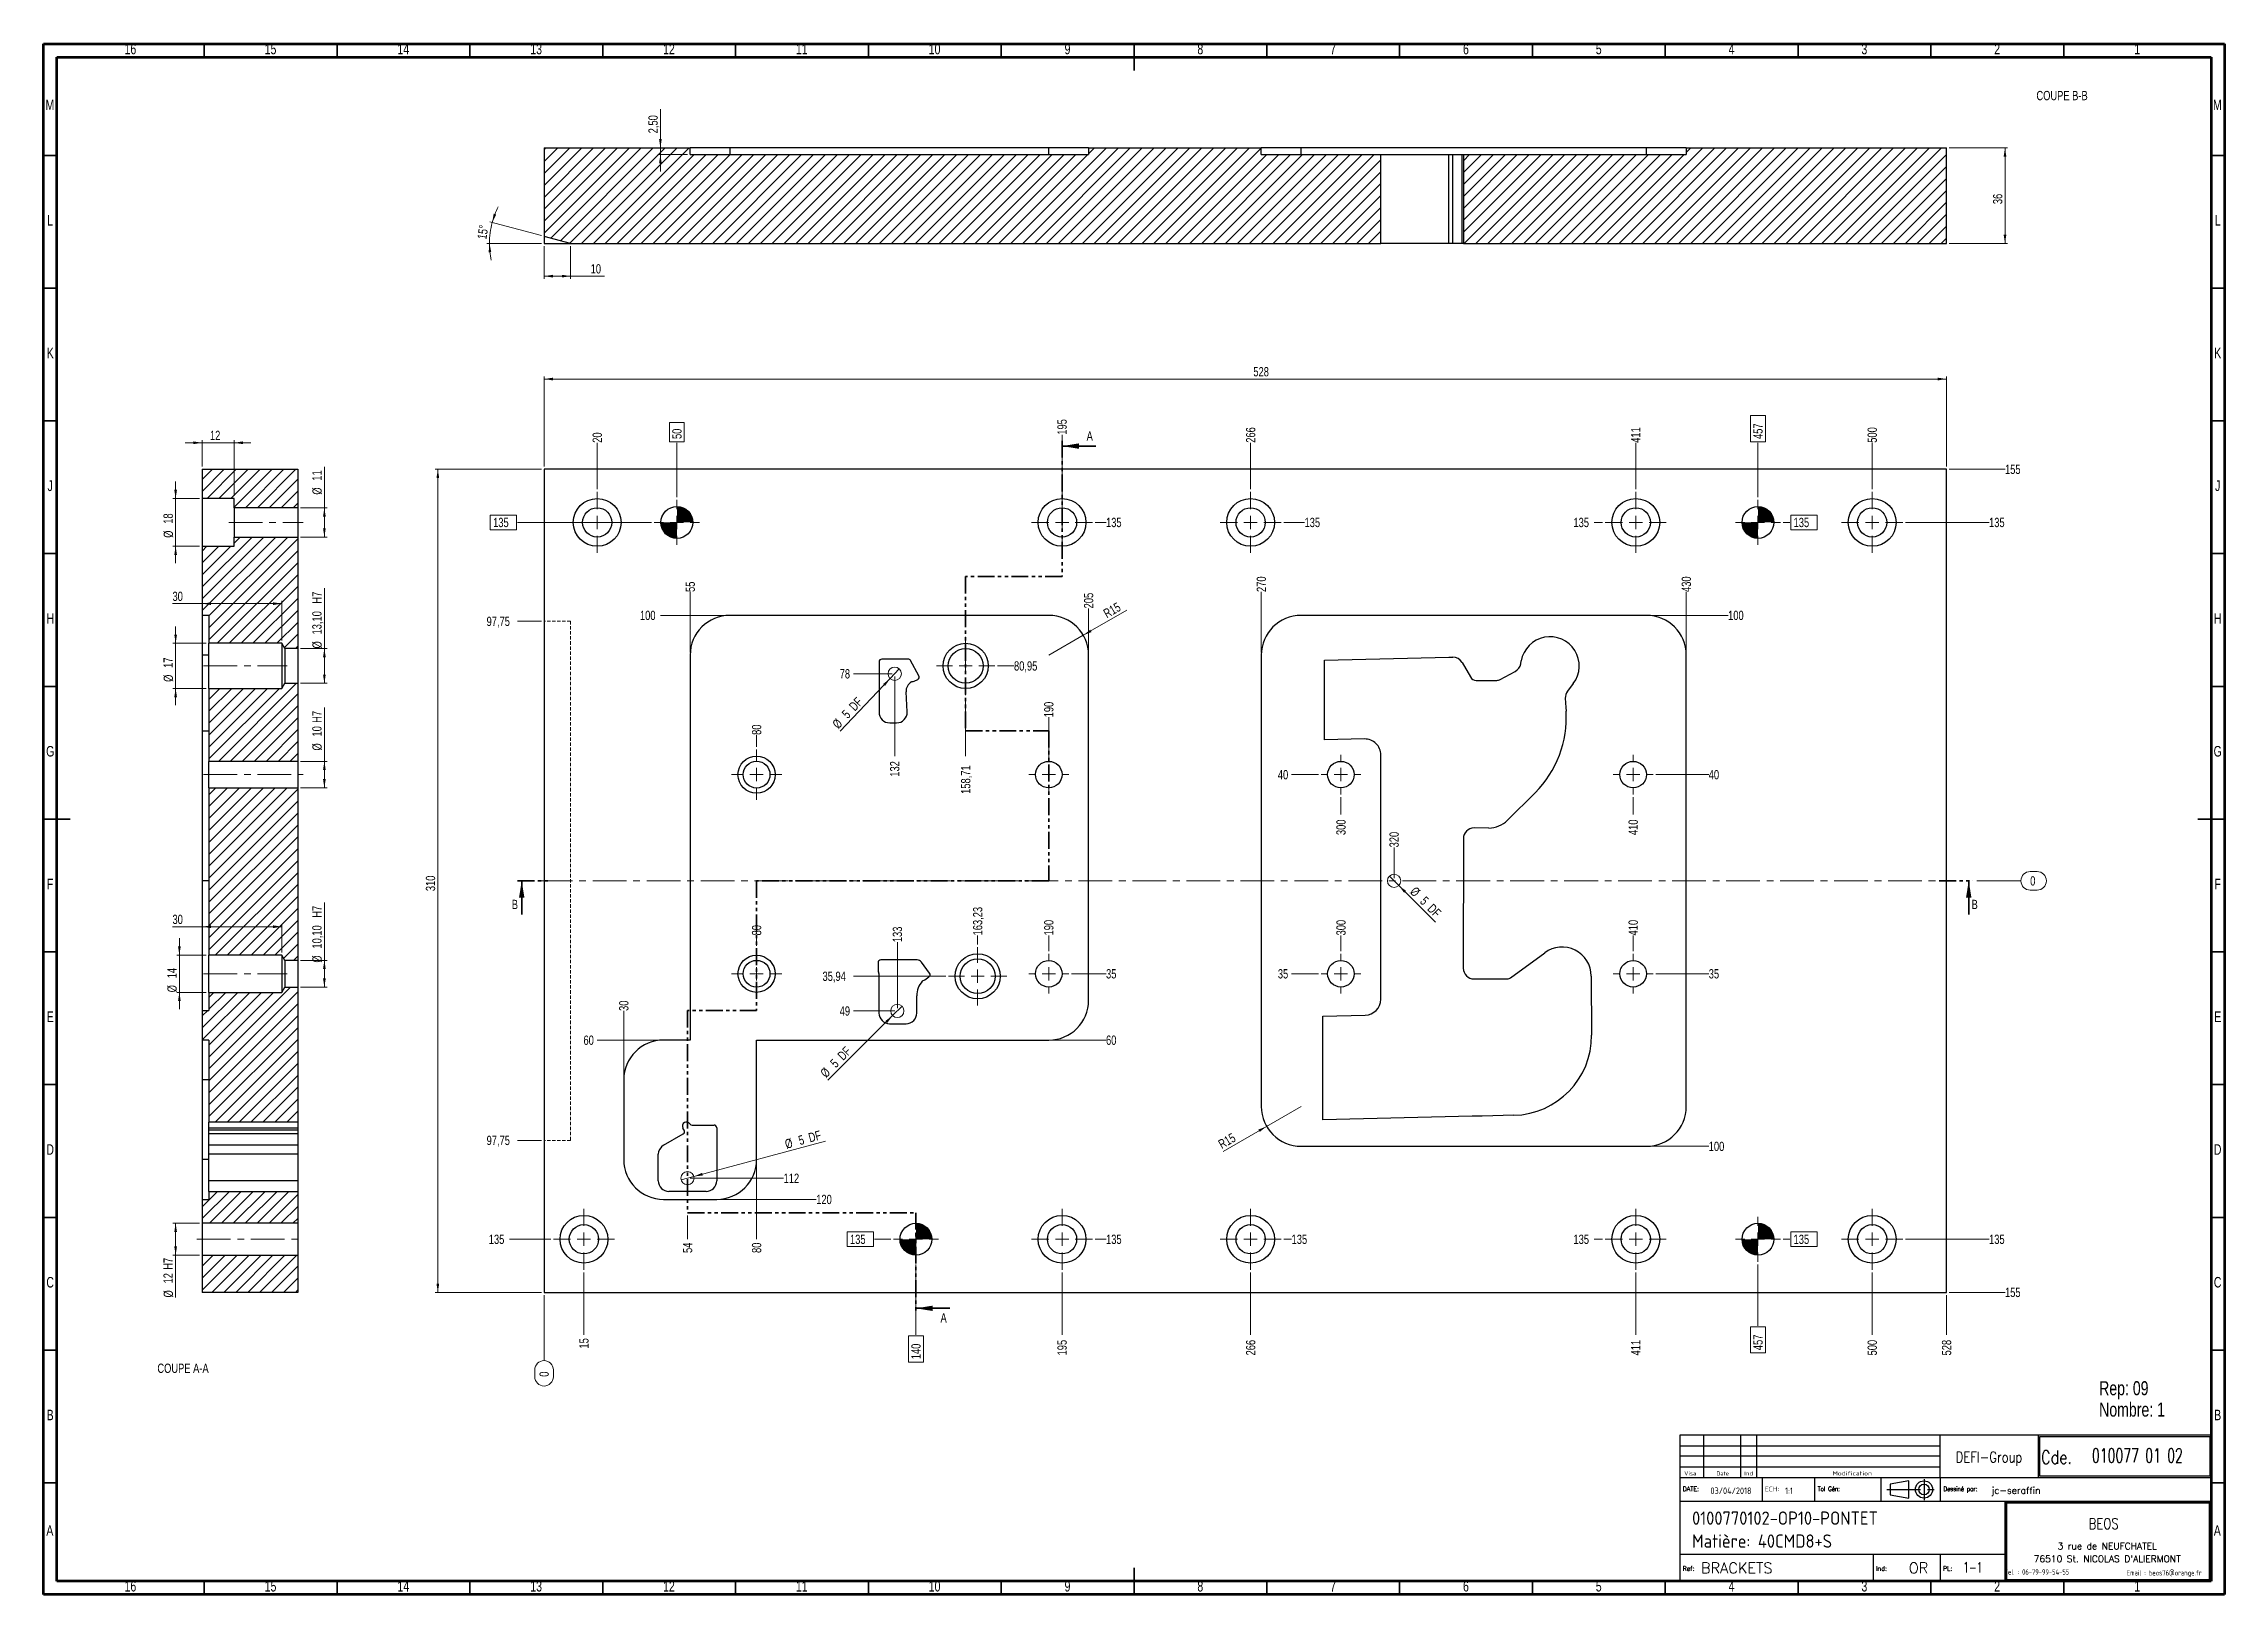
# Model space of a CAD drawing. Header units: millimetres. Extents: x 15 to 836, y 5 to 589.
import ezdxf

# ---------------------------------------------------------------- set-up
doc = ezdxf.new("R2010")
doc.units = ezdxf.units.MM
for name, pattern in [('CENTERX2', [20.32, 12.7, -2.54, 2.54, -2.54]), ('HIDDEN', [1.905, 1.27, -0.635]), ('PHANTOM', [12.7, 6.35, -1.27, 1.27, -1.27, 1.27, -1.27])]:
    doc.linetypes.add(name, pattern=pattern)
doc.layers.add('DIMENSIONS', color=176, linetype='Continuous')
doc.styles.add('SLDTEXTSTYLE0', font='TXT', dxfattribs={"width": 0.75})
doc.styles.add('SLDTEXTSTYLE1', font='ISOCP')
doc.styles.add('SLDTEXTSTYLE10', font='ISOCP', dxfattribs={"width": 1.147311})
doc.styles.add('SLDTEXTSTYLE11', font='ISOCP', dxfattribs={"width": 1.385904})
doc.styles.add('SLDTEXTSTYLE12', font='ISOCP', dxfattribs={"width": 1.246461})
doc.styles.add('SLDTEXTSTYLE13', font='ROMAND')
doc.styles.add('SLDTEXTSTYLE2', font='ROMANT', dxfattribs={"width": 0.8})
doc.styles.add('SLDTEXTSTYLE3', font='ISOCP', dxfattribs={"width": 0.8})
doc.styles.add('SLDTEXTSTYLE4', font='ROMANS', dxfattribs={"width": 0.8})
doc.styles.add('SLDTEXTSTYLE5', font='ROMANT')
doc.styles.add('SLDTEXTSTYLE6', font='ROMANS')
doc.styles.add('SLDTEXTSTYLE7', font='ROMANT', dxfattribs={"width": 0.65})
doc.styles.add('SLDTEXTSTYLE8', font='ISOCP', dxfattribs={"width": 1.446157})
doc.styles.add('SLDTEXTSTYLE9', font='ISOCP', dxfattribs={"width": 1.294402})
doc.dimstyles.new('SLDDIMSTYLE0', dxfattribs={"dimtxt": 3.5, "dimasz": 3.302, "dimexe": 0, "dimexo": 0.0625, "dimgap": 0.875, "dimtad": 0, "dimtih": 1, "dimtoh": 1, "dimdec": 0, "dimrnd": 1e-09, "dimdsep": 46, "dimtxsty": 'SLDTEXTSTYLE0', "dimblk1": 'NONE', "dimblk2": 'NONE', "dimsah": 1, "dimcen": 0.09, "dimadec": 0, "dimazin": 2, "dimtfac": 1, "dimtdec": 0, "dimtofl": 0, "dimtmove": 0, "dimatfit": 3, "dimldrblk": 'NONE', "dimfxl": 1, "dimfrac": 2, "dimtolj": 1, "dimtzin": 12, "dimarcsym": 0})
doc.dimstyles.new('SLDDIMSTYLE1', dxfattribs={"dimtxt": 3.5, "dimasz": 3.302, "dimexe": 0, "dimexo": 0.0625, "dimgap": 0.875, "dimtad": 0, "dimtih": 1, "dimtoh": 1, "dimrnd": 1e-09, "dimzin": 12, "dimdsep": 46, "dimtxsty": 'SLDTEXTSTYLE0', "dimblk1": 'NONE', "dimblk2": 'NONE', "dimsah": 1, "dimcen": 0.09, "dimadec": 0, "dimazin": 3, "dimtfac": 1, "dimtofl": 0, "dimtmove": 0, "dimatfit": 3, "dimldrblk": 'NONE', "dimfxl": 1, "dimfrac": 2, "dimtolj": 1, "dimtzin": 12, "dimarcsym": 0})
doc.dimstyles.new('SLDDIMSTYLE2', dxfattribs={"dimtxt": 3.5, "dimasz": 3.302, "dimexe": 0, "dimexo": 0.0625, "dimgap": -0.875, "dimtad": 0, "dimtih": 1, "dimtoh": 1, "dimrnd": 1e-09, "dimzin": 12, "dimdsep": 46, "dimtxsty": 'SLDTEXTSTYLE0', "dimblk1": 'NONE', "dimblk2": 'NONE', "dimsah": 1, "dimcen": 0.09, "dimadec": 0, "dimazin": 3, "dimtfac": 1, "dimtofl": 0, "dimtmove": 0, "dimatfit": 3, "dimldrblk": 'NONE', "dimfxl": 1, "dimfrac": 2, "dimtolj": 1, "dimarcsym": 0})
doc.dimstyles.new('SLDDIMSTYLE3', dxfattribs={"dimtxt": 3.5, "dimasz": 3.302, "dimexe": 0, "dimexo": 0.0625, "dimgap": -0.875, "dimtad": 0, "dimtih": 1, "dimtoh": 1, "dimrnd": 1e-09, "dimzin": 12, "dimdsep": 46, "dimtxsty": 'SLDTEXTSTYLE0', "dimblk1": 'NONE', "dimblk2": 'NONE', "dimsah": 1, "dimcen": 0.09, "dimadec": 0, "dimazin": 3, "dimtfac": 1, "dimtofl": 0, "dimtmove": 0, "dimatfit": 3, "dimldrblk": 'NONE', "dimfxl": 1, "dimfrac": 2, "dimtolj": 1, "dimarcsym": 0})
doc.dimstyles.new('SLDDIMSTYLE4', dxfattribs={"dimtxt": 3.5, "dimasz": 3.302, "dimexe": 0, "dimexo": 0.0625, "dimgap": 0.875, "dimtad": 1, "dimrnd": 1e-09, "dimzin": 12, "dimdsep": 46, "dimtxsty": 'SLDTEXTSTYLE0', "dimblk1": 'NONE', "dimsah": 1, "dimcen": 0, "dimadec": 0, "dimazin": 3, "dimtfac": 1, "dimtmove": 0, "dimatfit": 3, "dimldrblk": 'NONE', "dimfxl": 1, "dimfrac": 2, "dimtolj": 1, "dimtzin": 12, "dimarcsym": 0})
doc.dimstyles.new('SLDDIMSTYLE5', dxfattribs={"dimtxt": 3.5, "dimasz": 3.302, "dimexe": 0, "dimexo": 0.0625, "dimgap": 0.875, "dimtad": 1, "dimrnd": 1e-09, "dimzin": 12, "dimdsep": 46, "dimtxsty": 'SLDTEXTSTYLE0', "dimsah": 1, "dimcen": 0.09, "dimadec": 0, "dimazin": 3, "dimtfac": 1, "dimtofl": 0, "dimtmove": 0, "dimatfit": 3, "dimfxl": 1, "dimfrac": 2, "dimtolj": 1, "dimtzin": 12, "dimarcsym": 0})
doc.dimstyles.new('SLDDIMSTYLE6', dxfattribs={"dimtxt": 3.5, "dimasz": 3.302, "dimexe": 0, "dimexo": 0.0625, "dimgap": 0.875, "dimtad": 1, "dimrnd": 1e-09, "dimzin": 12, "dimdsep": 46, "dimtxsty": 'SLDTEXTSTYLE0', "dimsah": 1, "dimcen": 0, "dimadec": 0, "dimazin": 3, "dimtfac": 1, "dimtofl": 0, "dimtmove": 0, "dimatfit": 3, "dimfxl": 1, "dimfrac": 2, "dimtolj": 1, "dimtzin": 12, "dimarcsym": 0})
doc.dimstyles.new('SLDDIMSTYLE7', dxfattribs={"dimtxt": 3.5, "dimasz": 3.302, "dimexe": 0, "dimexo": 0.0625, "dimgap": 0.875, "dimtad": 1, "dimrnd": 1e-09, "dimzin": 12, "dimdsep": 46, "dimtxsty": 'SLDTEXTSTYLE0', "dimsah": 1, "dimcen": 0.09, "dimadec": 0, "dimazin": 3, "dimtfac": 1, "dimtmove": 0, "dimatfit": 0, "dimfxl": 1, "dimfrac": 2, "dimtolj": 1, "dimtzin": 12, "dimarcsym": 0})
doc.dimstyles.new('SLDDIMSTYLE8', dxfattribs={"dimtxt": 3.5, "dimasz": 3.302, "dimexe": 0, "dimexo": 0.0625, "dimgap": 0.875, "dimtad": 1, "dimdec": 4, "dimzin": 12, "dimdsep": 46, "dimtxsty": 'SLDTEXTSTYLE0', "dimsah": 1, "dimcen": 0.09, "dimazin": 3, "dimtfac": 1, "dimtofl": 0, "dimtmove": 0, "dimatfit": 3, "dimfxl": 1, "dimfrac": 2, "dimtolj": 1, "dimtzin": 12, "dimarcsym": 0})

msp = doc.modelspace()

# ---------------------------------------------------------------- texts
at = {"color": 7, "linetype": 'Continuous', "lineweight": 0, "attachment_point": 2, "style": 'SLDTEXTSTYLE0'}
for s, insert, char_height in [('16', (47.67007, 589.06015), 3.96875), ('15', (100.42007, 589.06015), 3.96875), ('14', (150.42007, 589.06015), 3.96875), ('13', (200.42007, 589.06015), 3.96875), ('12', (250.42007, 589.06015), 3.96875), ('11', (300.42007, 589.06015), 3.96875), ('10', (350.42007, 589.06015), 3.96875), ('9', (400.46004, 589.06015), 3.96875), ('8', (450.46004, 589.06015), 3.96875), ('7', (500.46004, 589.06015), 3.96875), ('6', (550.46004, 589.06015), 3.96875), ('5', (600.46004, 589.06015), 3.96875), ('4', (650.46004, 589.06015), 3.96875), ('3', (700.46004, 589.06015), 3.96875), ('2', (750.46004, 589.06015), 3.96875), ('1', (803.21004, 589.06015), 3.96875), ('M', (17.36174, 568.06015), 3.96875), ('COUPE B-B', (774.89749, 571.29622), 3.5), ('M', (833.36174, 568.06015), 3.96875), ('L', (17.45452, 524.56015), 3.96875), ('L', (833.45452, 524.56015), 3.96875), ('K', (17.48852, 474.56015), 3.96875), ('K', (833.48852, 474.56015), 3.96875), ('J', (17.46509, 424.56015), 3.96875), ('J', (833.46509, 424.56015), 3.96875), ('H', (17.49035, 374.56015), 3.96875), ('H', (833.49035, 374.56015), 3.96875), ('G', (17.48668, 324.56015), 3.96875), ('G', (833.48668, 324.56015), 3.96875), ('F', (17.45774, 274.56015), 3.96875), ('F', (833.45774, 274.56015), 3.96875), ('E', (17.50781, 224.56015), 3.96875), ('E', (833.50781, 224.56015), 3.96875), ('D', (17.45269, 174.56015), 3.96875), ('D', (833.45269, 174.56015), 3.96875), ('C', (17.45866, 124.56015), 3.96875), ('C', (833.45866, 124.56015), 3.96875), ('COUPE A-A', (67.48395, 91.93346), 3.5), ('B', (17.4706, 74.56015), 3.96875), ('B', (833.4706, 74.56015), 3.96875), ('A', (17.33969, 31.06015), 3.96875), ('A', (833.33969, 31.06015), 3.96875), ('16', (47.67007, 10.06015), 3.96875), ('15', (100.42007, 10.06015), 3.96875), ('14', (150.42007, 10.06015), 3.96875), ('13', (200.42007, 10.06015), 3.96875), ('12', (250.42007, 10.06015), 3.96875), ('11', (300.42007, 10.06015), 3.96875), ('10', (350.42007, 10.06015), 3.96875), ('9', (400.46004, 10.06015), 3.96875), ('8', (450.46004, 10.06015), 3.96875), ('7', (500.46004, 10.06015), 3.96875), ('6', (550.46004, 10.06015), 3.96875), ('5', (600.46004, 10.06015), 3.96875), ('4', (650.46004, 10.06015), 3.96875), ('3', (700.46004, 10.06015), 3.96875), ('2', (750.46004, 10.06015), 3.96875), ('1', (803.21004, 10.06015), 3.96875)]:
    msp.add_mtext(s, dxfattribs=dict(at, insert=insert, char_height=char_height))
at = {"color": 7, "linetype": 'Continuous', "char_height": 3.5, "attachment_point": 1, "style": 'SLDTEXTSTYLE0'}
for s, insert in [('A', (407.66206, 443.07026)), ('B', (191.24835, 266.62177)), ('B', (740.82234, 266.62177)), ('A', (352.66206, 110.905))]:
    msp.add_mtext(s, dxfattribs=dict(at, insert=insert))
at = {"layer": 'DIMENSIONS'}
for s, insert, char_height, attachment_point, style in [('DEFI-Group', (747.40737, 58.72242), 4, 2, 'SLDTEXTSTYLE2'), ('Cde.', (766.98787, 59.1476), 5, 1, 'SLDTEXTSTYLE2'), ('010077 01 02', (786.15494, 59.96154), 5.2916667, 1, 'SLDTEXTSTYLE7'), ('Visa', (632.64296, 51.36921), 1.567052, 1, 'SLDTEXTSTYLE12'), ('Date', (644.81193, 51.30505), 1.492431, 1, 'SLDTEXTSTYLE10'), ('Ind', (655.24232, 51.30505), 1.492431, 1, 'SLDTEXTSTYLE11'), ('Modification', (688.47705, 51.36921), 1.5670523, 1, 'SLDTEXTSTYLE8'), ('DATE:', (632.02198, 45.62011), 1.727675, 1, 'SLDTEXTSTYLE6'), ('03/04/2018', (642.52076, 45.27518), 2.5, 1, 'SLDTEXTSTYLE1'), ('ECH:', (662.89852, 45.58161), 1.814059, 1, 'SLDTEXTSTYLE9'), ('1:1', (670.60764, 45.26206), 2.5, 1, 'SLDTEXTSTYLE1'), ('Tol Gén:', (682.93943, 45.62011), 1.727675, 1, 'SLDTEXTSTYLE4'), ('Dessiné par:', (730.20874, 45.62011), 1.7276752, 1, 'SLDTEXTSTYLE4'), ('jc-seraffin', (748.34302, 45.44167), 2.5, 1, 'SLDTEXTSTYLE5'), ('0100770102-OP10-PONTET', (635.59059, 36.23067), 5, 1, 'SLDTEXTSTYLE1'), ('BEOS', (790.55866, 33.61658), 4, 2, 'SLDTEXTSTYLE2'), ('Matière: 40CMD8+S', (635.59059, 27.58522), 5, 1, 'SLDTEXTSTYLE1'), ('BRACKETS', (638.96021, 16.97309), 4, 1, 'SLDTEXTSTYLE5'), ('OR', (717.1818, 16.97309), 4, 1, 'SLDTEXTSTYLE5'), ('1-1', (737.63876, 17.19475), 4, 1, 'SLDTEXTSTYLE7'), ("76510 St. NICOLAS D'ALIERMONT", (791.89041, 19.64495), 2.5, 2, 'SLDTEXTSTYLE13'), ('3 rue de NEUFCHATEL', (791.8971, 24.47005), 2.5, 2, 'SLDTEXTSTYLE13'), ('Ref:', (632.02198, 15.62011), 1.727675, 1, 'SLDTEXTSTYLE6'), ('Ind:', (704.81352, 15.62011), 1.727675, 1, 'SLDTEXTSTYLE6'), ('PL:', (730.02198, 15.62011), 1.727675, 1, 'SLDTEXTSTYLE6'), ('Tel. : 06-79-99-54-55', (765.34814, 14.45028), 2, 2, 'SLDTEXTSTYLE3'), ('Email : beos76@orange.fr', (813.36034, 14.1189), 2, 2, 'SLDTEXTSTYLE3')]:
    msp.add_mtext(s, dxfattribs=dict(at, insert=insert, char_height=char_height, attachment_point=attachment_point, style=style))

# ---------------------------------------------------------------- blocks, each defined once
blk = doc.blocks.new('SW_NOTE_0')
at = {"color": 0, "linetype": 'Continuous', "lineweight": 0, "char_height": 5.292, "attachment_point": 1, "style": 'SLDTEXTSTYLE0'}
for s, insert in [('Rep: 09', (0, 6.82)), ('Nombre: 1', (0, -1.23))]:
    blk.add_mtext(s, dxfattribs=dict(at, insert=insert))
blk = doc.blocks.new('_D')
at = {"color": 7, "linetype": 'Continuous', "lineweight": 18}
for p, q in [((203.41, 117.77), (203.41, 93.06)), ((199.92, 86.98), (199.92, 89.57)), ((206.9, 89.57), (206.9, 86.98))]:
    blk.add_line(p, q, dxfattribs=at)
for centre, start, end in [((203.41, 89.57), 0, 180), ((203.41, 86.98), 180, 0)]:
    blk.add_arc(centre, 3.49, start, end, dxfattribs=at)
at = {"color": 7, "linetype": 'Continuous', "lineweight": 18, "insert": (201.67, 86.98), "char_height": 3.5, "attachment_point": 1, "rotation": 90, "style": 'SLDTEXTSTYLE0'}
blk.add_mtext('0', dxfattribs=at)
blk = doc.blocks.new('_None')
blk = doc.blocks.new('_D_1')
at = {"color": 7, "linetype": 'Continuous', "lineweight": 18}
blk.add_line((218.41, 126.27), (218.41, 102.77), dxfattribs=at)
at = {"color": 7, "linetype": 'Continuous', "lineweight": 18, "insert": (216.67, 97.6), "char_height": 3.5, "attachment_point": 1, "rotation": 90, "style": 'SLDTEXTSTYLE0'}
blk.add_mtext('15', dxfattribs=at)
blk = doc.blocks.new('_D_2')
at = {"color": 7, "linetype": 'Continuous', "lineweight": 18}
blk.add_line((223.41, 421.27), (223.41, 438.77), dxfattribs=at)
at = {"color": 7, "linetype": 'Continuous', "lineweight": 18, "insert": (221.67, 438.77), "char_height": 3.5, "attachment_point": 1, "rotation": 90, "style": 'SLDTEXTSTYLE0'}
blk.add_mtext('20', dxfattribs=at)
blk = doc.blocks.new('_D_3')
at = {"color": 7, "linetype": 'Continuous', "lineweight": 18}
blk.add_line((233.41, 199.77), (233.41, 224.77), dxfattribs=at)
at = {"color": 7, "linetype": 'Continuous', "lineweight": 18, "insert": (231.67, 224.77), "char_height": 3.5, "attachment_point": 1, "rotation": 90, "style": 'SLDTEXTSTYLE0'}
blk.add_mtext('30', dxfattribs=at)
blk = doc.blocks.new('_D_4')
at = {"color": 7, "linetype": 'Continuous', "lineweight": 18}
for p, q in [((250.63, 439.13), (250.63, 446.43)), ((250.63, 446.43), (256.19, 446.43)), ((256.19, 446.43), (256.19, 439.13)), ((256.19, 439.13), (250.63, 439.13)), ((253.41, 418.27), (253.41, 438.77))]:
    blk.add_line(p, q, dxfattribs=at)
at = {"color": 7, "linetype": 'Continuous', "lineweight": 18, "insert": (251.67, 440.19), "char_height": 3.5, "attachment_point": 1, "rotation": 90, "style": 'SLDTEXTSTYLE0'}
blk.add_mtext('50', dxfattribs=at)
blk = doc.blocks.new('_D_5')
at = {"color": 7, "linetype": 'Continuous', "lineweight": 18}
blk.add_line((257.41, 147.74), (257.41, 138.77), dxfattribs=at)
at = {"color": 7, "linetype": 'Continuous', "lineweight": 18, "insert": (255.67, 133.6), "char_height": 3.5, "attachment_point": 1, "rotation": 90, "style": 'SLDTEXTSTYLE0'}
blk.add_mtext('54', dxfattribs=at)
blk = doc.blocks.new('_D_6')
at = {"color": 7, "linetype": 'Continuous', "lineweight": 18}
blk.add_line((258.41, 359.77), (258.41, 382.57), dxfattribs=at)
at = {"color": 7, "linetype": 'Continuous', "lineweight": 18, "insert": (256.67, 382.57), "char_height": 3.5, "attachment_point": 1, "rotation": 90, "style": 'SLDTEXTSTYLE0'}
blk.add_mtext('55', dxfattribs=at)
blk = doc.blocks.new('_D_7')
at = {"color": 7, "linetype": 'Continuous', "lineweight": 18}
blk.add_line((283.41, 167.77), (283.41, 138.77), dxfattribs=at)
at = {"color": 7, "linetype": 'Continuous', "lineweight": 18, "insert": (281.67, 133.6), "char_height": 3.5, "attachment_point": 1, "rotation": 90, "style": 'SLDTEXTSTYLE0'}
blk.add_mtext('80', dxfattribs=at)
blk = doc.blocks.new('_D_8')
at = {"color": 7, "linetype": 'Continuous', "lineweight": 18}
blk.add_line((283.41, 249.27), (283.41, 253.21), dxfattribs=at)
at = {"color": 7, "linetype": 'Continuous', "lineweight": 18, "insert": (281.67, 253.21), "char_height": 3.5, "attachment_point": 1, "rotation": 90, "style": 'SLDTEXTSTYLE0'}
blk.add_mtext('80', dxfattribs=at)
blk = doc.blocks.new('_D_9')
at = {"color": 7, "linetype": 'Continuous', "lineweight": 18}
blk.add_line((283.41, 324.27), (283.41, 328.74), dxfattribs=at)
at = {"color": 7, "linetype": 'Continuous', "lineweight": 18, "insert": (281.67, 328.74), "char_height": 3.5, "attachment_point": 1, "rotation": 90, "style": 'SLDTEXTSTYLE0'}
blk.add_mtext('80', dxfattribs=at)
blk = doc.blocks.new('_D_10')
at = {"color": 7, "linetype": 'Continuous', "lineweight": 18}
blk.add_line((335.41, 350.77), (335.41, 320.75), dxfattribs=at)
at = {"color": 7, "linetype": 'Continuous', "lineweight": 18, "insert": (333.67, 312.99), "char_height": 3.5, "attachment_point": 1, "rotation": 90, "style": 'SLDTEXTSTYLE0'}
blk.add_mtext('132', dxfattribs=at)
blk = doc.blocks.new('_D_11')
at = {"color": 7, "linetype": 'Continuous', "lineweight": 18}
blk.add_line((336.41, 225.77), (336.41, 250.67), dxfattribs=at)
at = {"color": 7, "linetype": 'Continuous', "lineweight": 18, "insert": (334.67, 250.67), "char_height": 3.5, "attachment_point": 1, "rotation": 90, "style": 'SLDTEXTSTYLE0'}
blk.add_mtext('133', dxfattribs=at)
blk = doc.blocks.new('_D_12')
at = {"color": 7, "linetype": 'Continuous', "lineweight": 18}
for p, q in [((343.41, 129.27), (343.41, 102.77)), ((340.63, 92.52), (340.63, 102.42)), ((340.63, 102.42), (346.19, 102.42)), ((346.19, 102.42), (346.19, 92.52)), ((346.19, 92.52), (340.63, 92.52))]:
    blk.add_line(p, q, dxfattribs=at)
at = {"color": 7, "linetype": 'Continuous', "lineweight": 18, "insert": (341.67, 93.59), "char_height": 3.5, "attachment_point": 1, "rotation": 90, "style": 'SLDTEXTSTYLE0'}
blk.add_mtext('140', dxfattribs=at)
blk = doc.blocks.new('_D_13')
at = {"color": 7, "linetype": 'Continuous', "lineweight": 18}
blk.add_line((362.12, 342.73), (362.12, 320.75), dxfattribs=at)
at = {"color": 7, "linetype": 'Continuous', "lineweight": 18, "insert": (360.39, 306.53), "char_height": 3.5, "attachment_point": 1, "rotation": 90, "style": 'SLDTEXTSTYLE0'}
blk.add_mtext('158,71', dxfattribs=at)
blk = doc.blocks.new('_D_14')
at = {"color": 7, "linetype": 'Continuous', "lineweight": 18}
blk.add_line((366.63, 249.84), (366.63, 253.21), dxfattribs=at)
at = {"color": 7, "linetype": 'Continuous', "lineweight": 18, "insert": (364.9, 253.21), "char_height": 3.5, "attachment_point": 1, "rotation": 90, "style": 'SLDTEXTSTYLE0'}
blk.add_mtext('163,23', dxfattribs=at)
blk = doc.blocks.new('_D_15')
at = {"color": 7, "linetype": 'Continuous', "lineweight": 18}
blk.add_line((393.41, 322.27), (393.41, 335.36), dxfattribs=at)
at = {"color": 7, "linetype": 'Continuous', "lineweight": 18, "insert": (391.67, 335.36), "char_height": 3.5, "attachment_point": 1, "rotation": 90, "style": 'SLDTEXTSTYLE0'}
blk.add_mtext('190', dxfattribs=at)
blk = doc.blocks.new('_D_16')
at = {"color": 7, "linetype": 'Continuous', "lineweight": 18}
blk.add_line((393.41, 247.27), (393.41, 253.21), dxfattribs=at)
at = {"color": 7, "linetype": 'Continuous', "lineweight": 18, "insert": (391.67, 253.21), "char_height": 3.5, "attachment_point": 1, "rotation": 90, "style": 'SLDTEXTSTYLE0'}
blk.add_mtext('190', dxfattribs=at)
blk = doc.blocks.new('_D_17')
at = {"color": 7, "linetype": 'Continuous', "lineweight": 18}
blk.add_line((398.41, 126.27), (398.41, 102.77), dxfattribs=at)
at = {"color": 7, "linetype": 'Continuous', "lineweight": 18, "insert": (396.67, 95.01), "char_height": 3.5, "attachment_point": 1, "rotation": 90, "style": 'SLDTEXTSTYLE0'}
blk.add_mtext('195', dxfattribs=at)
blk = doc.blocks.new('_D_18')
at = {"color": 7, "linetype": 'Continuous', "lineweight": 18}
blk.add_line((398.41, 421.27), (398.41, 441.81), dxfattribs=at)
at = {"color": 7, "linetype": 'Continuous', "lineweight": 18, "insert": (396.67, 441.81), "char_height": 3.5, "attachment_point": 1, "rotation": 90, "style": 'SLDTEXTSTYLE0'}
blk.add_mtext('195', dxfattribs=at)
blk = doc.blocks.new('_D_19')
at = {"color": 7, "linetype": 'Continuous', "lineweight": 18}
blk.add_line((408.41, 359.77), (408.41, 376.39), dxfattribs=at)
at = {"color": 7, "linetype": 'Continuous', "lineweight": 18, "insert": (406.67, 376.39), "char_height": 3.5, "attachment_point": 1, "rotation": 90, "style": 'SLDTEXTSTYLE0'}
blk.add_mtext('205', dxfattribs=at)
blk = doc.blocks.new('_D_20')
at = {"color": 7, "linetype": 'Continuous', "lineweight": 18}
blk.add_line((469.41, 126.27), (469.41, 102.77), dxfattribs=at)
at = {"color": 7, "linetype": 'Continuous', "lineweight": 18, "insert": (467.67, 95.01), "char_height": 3.5, "attachment_point": 1, "rotation": 90, "style": 'SLDTEXTSTYLE0'}
blk.add_mtext('266', dxfattribs=at)
blk = doc.blocks.new('_D_21')
at = {"color": 7, "linetype": 'Continuous', "lineweight": 18}
blk.add_line((469.41, 421.27), (469.41, 438.77), dxfattribs=at)
at = {"color": 7, "linetype": 'Continuous', "lineweight": 18, "insert": (467.67, 438.77), "char_height": 3.5, "attachment_point": 1, "rotation": 90, "style": 'SLDTEXTSTYLE0'}
blk.add_mtext('266', dxfattribs=at)
blk = doc.blocks.new('_D_22')
at = {"color": 7, "linetype": 'Continuous', "lineweight": 18}
blk.add_line((473.41, 359.77), (473.41, 382.57), dxfattribs=at)
at = {"color": 7, "linetype": 'Continuous', "lineweight": 18, "insert": (471.67, 382.57), "char_height": 3.5, "attachment_point": 1, "rotation": 90, "style": 'SLDTEXTSTYLE0'}
blk.add_mtext('270', dxfattribs=at)
blk = doc.blocks.new('_D_23')
at = {"color": 7, "linetype": 'Continuous', "lineweight": 18}
blk.add_line((503.41, 305.27), (503.41, 298.77), dxfattribs=at)
at = {"color": 7, "linetype": 'Continuous', "lineweight": 18, "insert": (501.67, 291.01), "char_height": 3.5, "attachment_point": 1, "rotation": 90, "style": 'SLDTEXTSTYLE0'}
blk.add_mtext('300', dxfattribs=at)
blk = doc.blocks.new('_D_24')
at = {"color": 7, "linetype": 'Continuous', "lineweight": 18}
blk.add_line((503.41, 247.27), (503.41, 253.21), dxfattribs=at)
at = {"color": 7, "linetype": 'Continuous', "lineweight": 18, "insert": (501.67, 253.21), "char_height": 3.5, "attachment_point": 1, "rotation": 90, "style": 'SLDTEXTSTYLE0'}
blk.add_mtext('300', dxfattribs=at)
blk = doc.blocks.new('_D_25')
at = {"color": 7, "linetype": 'Continuous', "lineweight": 18}
blk.add_line((523.41, 274.77), (523.41, 286.37), dxfattribs=at)
at = {"color": 7, "linetype": 'Continuous', "lineweight": 18, "insert": (521.67, 286.37), "char_height": 3.5, "attachment_point": 1, "rotation": 90, "style": 'SLDTEXTSTYLE0'}
blk.add_mtext('320', dxfattribs=at)
blk = doc.blocks.new('_D_26')
at = {"color": 7, "linetype": 'Continuous', "lineweight": 18}
blk.add_line((613.41, 305.27), (613.41, 298.77), dxfattribs=at)
at = {"color": 7, "linetype": 'Continuous', "lineweight": 18, "insert": (611.67, 291.01), "char_height": 3.5, "attachment_point": 1, "rotation": 90, "style": 'SLDTEXTSTYLE0'}
blk.add_mtext('410', dxfattribs=at)
blk = doc.blocks.new('_D_27')
at = {"color": 7, "linetype": 'Continuous', "lineweight": 18}
blk.add_line((613.41, 247.27), (613.41, 253.21), dxfattribs=at)
at = {"color": 7, "linetype": 'Continuous', "lineweight": 18, "insert": (611.67, 253.21), "char_height": 3.5, "attachment_point": 1, "rotation": 90, "style": 'SLDTEXTSTYLE0'}
blk.add_mtext('410', dxfattribs=at)
blk = doc.blocks.new('_D_28')
at = {"color": 7, "linetype": 'Continuous', "lineweight": 18}
blk.add_line((614.41, 126.27), (614.41, 102.77), dxfattribs=at)
at = {"color": 7, "linetype": 'Continuous', "lineweight": 18, "insert": (612.67, 95.01), "char_height": 3.5, "attachment_point": 1, "rotation": 90, "style": 'SLDTEXTSTYLE0'}
blk.add_mtext('411', dxfattribs=at)
blk = doc.blocks.new('_D_29')
at = {"color": 7, "linetype": 'Continuous', "lineweight": 18}
blk.add_line((614.41, 421.27), (614.41, 438.77), dxfattribs=at)
at = {"color": 7, "linetype": 'Continuous', "lineweight": 18, "insert": (612.67, 438.77), "char_height": 3.5, "attachment_point": 1, "rotation": 90, "style": 'SLDTEXTSTYLE0'}
blk.add_mtext('411', dxfattribs=at)
blk = doc.blocks.new('_D_30')
at = {"color": 7, "linetype": 'Continuous', "lineweight": 18}
blk.add_line((633.41, 359.77), (633.41, 382.57), dxfattribs=at)
at = {"color": 7, "linetype": 'Continuous', "lineweight": 18, "insert": (631.67, 382.57), "char_height": 3.5, "attachment_point": 1, "rotation": 90, "style": 'SLDTEXTSTYLE0'}
blk.add_mtext('430', dxfattribs=at)
blk = doc.blocks.new('_D_31')
at = {"color": 7, "linetype": 'Continuous', "lineweight": 18}
for p, q in [((660.41, 129.27), (660.41, 106.18)), ((657.63, 95.93), (657.63, 105.82)), ((657.63, 105.82), (663.19, 105.82)), ((663.19, 105.82), (663.19, 95.93)), ((663.19, 95.93), (657.63, 95.93))]:
    blk.add_line(p, q, dxfattribs=at)
at = {"color": 7, "linetype": 'Continuous', "lineweight": 18, "insert": (658.67, 97), "char_height": 3.5, "attachment_point": 1, "rotation": 90, "style": 'SLDTEXTSTYLE0'}
blk.add_mtext('457', dxfattribs=at)
blk = doc.blocks.new('_D_32')
at = {"color": 7, "linetype": 'Continuous', "lineweight": 18}
for p, q in [((657.63, 439.13), (657.63, 449.02)), ((657.63, 449.02), (663.19, 449.02)), ((663.19, 449.02), (663.19, 439.13)), ((663.19, 439.13), (657.63, 439.13)), ((660.41, 418.27), (660.41, 438.77))]:
    blk.add_line(p, q, dxfattribs=at)
at = {"color": 7, "linetype": 'Continuous', "lineweight": 18, "insert": (658.67, 440.19), "char_height": 3.5, "attachment_point": 1, "rotation": 90, "style": 'SLDTEXTSTYLE0'}
blk.add_mtext('457', dxfattribs=at)
blk = doc.blocks.new('_D_33')
at = {"color": 7, "linetype": 'Continuous', "lineweight": 18}
blk.add_line((703.41, 126.27), (703.41, 102.77), dxfattribs=at)
at = {"color": 7, "linetype": 'Continuous', "lineweight": 18, "insert": (701.67, 95.01), "char_height": 3.5, "attachment_point": 1, "rotation": 90, "style": 'SLDTEXTSTYLE0'}
blk.add_mtext('500', dxfattribs=at)
blk = doc.blocks.new('_D_34')
at = {"color": 7, "linetype": 'Continuous', "lineweight": 18}
blk.add_line((703.41, 421.27), (703.41, 438.77), dxfattribs=at)
at = {"color": 7, "linetype": 'Continuous', "lineweight": 18, "insert": (701.67, 438.77), "char_height": 3.5, "attachment_point": 1, "rotation": 90, "style": 'SLDTEXTSTYLE0'}
blk.add_mtext('500', dxfattribs=at)
blk = doc.blocks.new('_D_35')
at = {"color": 7, "linetype": 'Continuous', "lineweight": 18}
blk.add_line((731.41, 117.77), (731.41, 102.77), dxfattribs=at)
at = {"color": 7, "linetype": 'Continuous', "lineweight": 18, "insert": (729.67, 95.01), "char_height": 3.5, "attachment_point": 1, "rotation": 90, "style": 'SLDTEXTSTYLE0'}
blk.add_mtext('528', dxfattribs=at)
blk = doc.blocks.new('_D_36')
at = {"color": 7, "linetype": 'Continuous', "lineweight": 18}
for p, q in [((742.75, 273.77), (759.41, 273.77)), ((762.9, 277.26), (765.48, 277.26)), ((765.48, 270.28), (762.9, 270.28))]:
    blk.add_line(p, q, dxfattribs=at)
for centre, start, end in [((762.9, 273.77), 90, 270), ((765.48, 273.77), 270, 90)]:
    blk.add_arc(centre, 3.49, start, end, dxfattribs=at)
at = {"color": 7, "linetype": 'Continuous', "lineweight": 18, "insert": (762.9, 275.5), "char_height": 3.5, "attachment_point": 1, "style": 'SLDTEXTSTYLE0'}
blk.add_mtext('0', dxfattribs=at)
blk = doc.blocks.new('_D_37')
at = {"color": 7, "linetype": 'Continuous', "lineweight": 18}
blk.add_line((621.91, 238.77), (641.87, 238.77), dxfattribs=at)
at = {"color": 7, "linetype": 'Continuous', "lineweight": 18, "insert": (641.87, 240.5), "char_height": 3.5, "attachment_point": 1, "style": 'SLDTEXTSTYLE0'}
blk.add_mtext('35', dxfattribs=at)
blk = doc.blocks.new('_D_38')
at = {"color": 7, "linetype": 'Continuous', "lineweight": 18}
blk.add_line((494.91, 238.77), (484.83, 238.77), dxfattribs=at)
at = {"color": 7, "linetype": 'Continuous', "lineweight": 18, "insert": (479.66, 240.5), "char_height": 3.5, "attachment_point": 1, "style": 'SLDTEXTSTYLE0'}
blk.add_mtext('35', dxfattribs=at)
blk = doc.blocks.new('_D_39')
at = {"color": 7, "linetype": 'Continuous', "lineweight": 18}
blk.add_line((401.91, 238.77), (414.97, 238.77), dxfattribs=at)
at = {"color": 7, "linetype": 'Continuous', "lineweight": 18, "insert": (414.97, 240.5), "char_height": 3.5, "attachment_point": 1, "style": 'SLDTEXTSTYLE0'}
blk.add_mtext('35', dxfattribs=at)
blk = doc.blocks.new('_D_40')
at = {"color": 7, "linetype": 'Continuous', "lineweight": 18}
blk.add_line((354.63, 237.84), (319.88, 237.84), dxfattribs=at)
at = {"color": 7, "linetype": 'Continuous', "lineweight": 18, "insert": (308.24, 239.57), "char_height": 3.5, "attachment_point": 1, "style": 'SLDTEXTSTYLE0'}
blk.add_mtext('35,94', dxfattribs=at)
blk = doc.blocks.new('_D_41')
at = {"color": 7, "linetype": 'Continuous', "lineweight": 18}
blk.add_line((335.41, 224.77), (319.88, 224.77), dxfattribs=at)
at = {"color": 7, "linetype": 'Continuous', "lineweight": 18, "insert": (314.7, 226.5), "char_height": 3.5, "attachment_point": 1, "style": 'SLDTEXTSTYLE0'}
blk.add_mtext('49', dxfattribs=at)
blk = doc.blocks.new('_D_42')
at = {"color": 7, "linetype": 'Continuous', "lineweight": 18}
blk.add_line((247.41, 213.77), (223.41, 213.77), dxfattribs=at)
at = {"color": 7, "linetype": 'Continuous', "lineweight": 18, "insert": (218.24, 215.5), "char_height": 3.5, "attachment_point": 1, "style": 'SLDTEXTSTYLE0'}
blk.add_mtext('60', dxfattribs=at)
blk = doc.blocks.new('_D_43')
at = {"color": 7, "linetype": 'Continuous', "lineweight": 18}
blk.add_line((394.41, 213.77), (414.97, 213.77), dxfattribs=at)
at = {"color": 7, "linetype": 'Continuous', "lineweight": 18, "insert": (414.97, 215.5), "char_height": 3.5, "attachment_point": 1, "style": 'SLDTEXTSTYLE0'}
blk.add_mtext('60', dxfattribs=at)
blk = doc.blocks.new('_D_44')
at = {"color": 7, "linetype": 'Continuous', "lineweight": 18}
blk.add_line((202.41, 176.02), (193.41, 176.02), dxfattribs=at)
at = {"color": 7, "linetype": 'Continuous', "lineweight": 18, "insert": (181.77, 177.75), "char_height": 3.5, "attachment_point": 1, "style": 'SLDTEXTSTYLE0'}
blk.add_mtext('97,75', dxfattribs=at)
blk = doc.blocks.new('_D_45')
at = {"color": 7, "linetype": 'Continuous', "lineweight": 18}
blk.add_line((619.41, 173.77), (641.87, 173.77), dxfattribs=at)
at = {"color": 7, "linetype": 'Continuous', "lineweight": 18, "insert": (641.87, 175.5), "char_height": 3.5, "attachment_point": 1, "style": 'SLDTEXTSTYLE0'}
blk.add_mtext('100', dxfattribs=at)
blk = doc.blocks.new('_D_46')
at = {"color": 7, "linetype": 'Continuous', "lineweight": 18}
blk.add_line((258.41, 161.77), (293.59, 161.77), dxfattribs=at)
at = {"color": 7, "linetype": 'Continuous', "lineweight": 18, "insert": (293.59, 163.5), "char_height": 3.5, "attachment_point": 1, "style": 'SLDTEXTSTYLE0'}
blk.add_mtext('112', dxfattribs=at)
blk = doc.blocks.new('_D_47')
at = {"color": 7, "linetype": 'Continuous', "lineweight": 18}
blk.add_line((269.41, 153.77), (305.87, 153.77), dxfattribs=at)
at = {"color": 7, "linetype": 'Continuous', "lineweight": 18, "insert": (305.87, 155.5), "char_height": 3.5, "attachment_point": 1, "style": 'SLDTEXTSTYLE0'}
blk.add_mtext('120', dxfattribs=at)
blk = doc.blocks.new('_D_48')
at = {"color": 7, "linetype": 'Continuous', "lineweight": 18}
blk.add_line((715.91, 138.77), (747.41, 138.77), dxfattribs=at)
at = {"color": 7, "linetype": 'Continuous', "lineweight": 18, "insert": (747.41, 140.5), "char_height": 3.5, "attachment_point": 1, "style": 'SLDTEXTSTYLE0'}
blk.add_mtext('135', dxfattribs=at)
blk = doc.blocks.new('_D_49')
at = {"color": 7, "linetype": 'Continuous', "lineweight": 18}
for p, q in [((672.75, 135.99), (672.75, 141.55)), ((672.75, 141.55), (682.64, 141.55)), ((682.64, 141.55), (682.64, 135.99)), ((669.91, 138.77), (672.4, 138.77)), ((682.64, 135.99), (672.75, 135.99))]:
    blk.add_line(p, q, dxfattribs=at)
at = {"color": 7, "linetype": 'Continuous', "lineweight": 18, "insert": (673.82, 140.5), "char_height": 3.5, "attachment_point": 1, "style": 'SLDTEXTSTYLE0'}
blk.add_mtext('135', dxfattribs=at)
blk = doc.blocks.new('_D_50')
at = {"color": 7, "linetype": 'Continuous', "lineweight": 18}
blk.add_line((601.91, 138.77), (598.7, 138.77), dxfattribs=at)
at = {"color": 7, "linetype": 'Continuous', "lineweight": 18, "insert": (590.94, 140.5), "char_height": 3.5, "attachment_point": 1, "style": 'SLDTEXTSTYLE0'}
blk.add_mtext('135', dxfattribs=at)
blk = doc.blocks.new('_D_51')
at = {"color": 7, "linetype": 'Continuous', "lineweight": 18}
blk.add_line((410.91, 138.77), (414.97, 138.77), dxfattribs=at)
at = {"color": 7, "linetype": 'Continuous', "lineweight": 18, "insert": (414.97, 140.5), "char_height": 3.5, "attachment_point": 1, "style": 'SLDTEXTSTYLE0'}
blk.add_mtext('135', dxfattribs=at)
blk = doc.blocks.new('_D_52')
at = {"color": 7, "linetype": 'Continuous', "lineweight": 18}
blk.add_line((481.91, 138.77), (484.83, 138.77), dxfattribs=at)
at = {"color": 7, "linetype": 'Continuous', "lineweight": 18, "insert": (484.83, 140.5), "char_height": 3.5, "attachment_point": 1, "style": 'SLDTEXTSTYLE0'}
blk.add_mtext('135', dxfattribs=at)
blk = doc.blocks.new('_D_53')
at = {"color": 7, "linetype": 'Continuous', "lineweight": 18}
for p, q in [((317.51, 135.99), (317.51, 141.55)), ((317.51, 141.55), (327.4, 141.55)), ((327.4, 141.55), (327.4, 135.99)), ((327.4, 135.99), (317.51, 135.99)), ((333.91, 138.77), (327.76, 138.77))]:
    blk.add_line(p, q, dxfattribs=at)
at = {"color": 7, "linetype": 'Continuous', "lineweight": 18, "insert": (318.58, 140.5), "char_height": 3.5, "attachment_point": 1, "style": 'SLDTEXTSTYLE0'}
blk.add_mtext('135', dxfattribs=at)
blk = doc.blocks.new('_D_54')
at = {"color": 7, "linetype": 'Continuous', "lineweight": 18}
blk.add_line((205.91, 138.77), (190.35, 138.77), dxfattribs=at)
at = {"color": 7, "linetype": 'Continuous', "lineweight": 18, "insert": (182.59, 140.5), "char_height": 3.5, "attachment_point": 1, "style": 'SLDTEXTSTYLE0'}
blk.add_mtext('135', dxfattribs=at)
blk = doc.blocks.new('_D_55')
at = {"color": 7, "linetype": 'Continuous', "lineweight": 18}
blk.add_line((732.41, 118.77), (753.41, 118.77), dxfattribs=at)
at = {"color": 7, "linetype": 'Continuous', "lineweight": 18, "insert": (753.41, 120.5), "char_height": 3.5, "attachment_point": 1, "style": 'SLDTEXTSTYLE0'}
blk.add_mtext('155', dxfattribs=at)
blk = doc.blocks.new('_D_56')
at = {"color": 7, "linetype": 'Continuous', "lineweight": 18}
blk.add_line((494.91, 313.77), (484.83, 313.77), dxfattribs=at)
at = {"color": 7, "linetype": 'Continuous', "lineweight": 18, "insert": (479.66, 315.5), "char_height": 3.5, "attachment_point": 1, "style": 'SLDTEXTSTYLE0'}
blk.add_mtext('40', dxfattribs=at)
blk = doc.blocks.new('_D_57')
at = {"color": 7, "linetype": 'Continuous', "lineweight": 18}
blk.add_line((621.91, 313.77), (641.87, 313.77), dxfattribs=at)
at = {"color": 7, "linetype": 'Continuous', "lineweight": 18, "insert": (641.87, 315.5), "char_height": 3.5, "attachment_point": 1, "style": 'SLDTEXTSTYLE0'}
blk.add_mtext('40', dxfattribs=at)
blk = doc.blocks.new('_D_58')
at = {"color": 7, "linetype": 'Continuous', "lineweight": 18}
blk.add_line((334.41, 351.77), (319.88, 351.77), dxfattribs=at)
at = {"color": 7, "linetype": 'Continuous', "lineweight": 18, "insert": (314.7, 353.5), "char_height": 3.5, "attachment_point": 1, "style": 'SLDTEXTSTYLE0'}
blk.add_mtext('78', dxfattribs=at)
blk = doc.blocks.new('_D_59')
at = {"color": 7, "linetype": 'Continuous', "lineweight": 18}
blk.add_line((374.12, 354.73), (380.33, 354.73), dxfattribs=at)
at = {"color": 7, "linetype": 'Continuous', "lineweight": 18, "insert": (380.33, 356.46), "char_height": 3.5, "attachment_point": 1, "style": 'SLDTEXTSTYLE0'}
blk.add_mtext('80,95', dxfattribs=at)
blk = doc.blocks.new('_D_60')
at = {"color": 7, "linetype": 'Continuous', "lineweight": 18}
blk.add_line((202.41, 371.52), (193.41, 371.52), dxfattribs=at)
at = {"color": 7, "linetype": 'Continuous', "lineweight": 18, "insert": (181.77, 373.25), "char_height": 3.5, "attachment_point": 1, "style": 'SLDTEXTSTYLE0'}
blk.add_mtext('97,75', dxfattribs=at)
blk = doc.blocks.new('_D_61')
at = {"color": 7, "linetype": 'Continuous', "lineweight": 18}
blk.add_line((619.41, 373.77), (649.17, 373.77), dxfattribs=at)
at = {"color": 7, "linetype": 'Continuous', "lineweight": 18, "insert": (649.17, 375.5), "char_height": 3.5, "attachment_point": 1, "style": 'SLDTEXTSTYLE0'}
blk.add_mtext('100', dxfattribs=at)
blk = doc.blocks.new('_D_62')
at = {"color": 7, "linetype": 'Continuous', "lineweight": 18}
blk.add_line((272.41, 373.77), (247.26, 373.77), dxfattribs=at)
at = {"color": 7, "linetype": 'Continuous', "lineweight": 18, "insert": (239.51, 375.5), "char_height": 3.5, "attachment_point": 1, "style": 'SLDTEXTSTYLE0'}
blk.add_mtext('100', dxfattribs=at)
blk = doc.blocks.new('_D_63')
at = {"color": 7, "linetype": 'Continuous', "lineweight": 18}
for p, q in [((183.16, 405.99), (183.16, 411.55)), ((183.16, 411.55), (193.05, 411.55)), ((193.05, 411.55), (193.05, 405.99)), ((193.05, 405.99), (183.16, 405.99)), ((243.91, 408.77), (193.41, 408.77))]:
    blk.add_line(p, q, dxfattribs=at)
at = {"color": 7, "linetype": 'Continuous', "lineweight": 18, "insert": (184.23, 410.5), "char_height": 3.5, "attachment_point": 1, "style": 'SLDTEXTSTYLE0'}
blk.add_mtext('135', dxfattribs=at)
blk = doc.blocks.new('_D_64')
at = {"color": 7, "linetype": 'Continuous', "lineweight": 18}
blk.add_line((410.91, 408.77), (414.97, 408.77), dxfattribs=at)
at = {"color": 7, "linetype": 'Continuous', "lineweight": 18, "insert": (414.97, 410.5), "char_height": 3.5, "attachment_point": 1, "style": 'SLDTEXTSTYLE0'}
blk.add_mtext('135', dxfattribs=at)
blk = doc.blocks.new('_D_65')
at = {"color": 7, "linetype": 'Continuous', "lineweight": 18}
blk.add_line((481.91, 408.77), (489.7, 408.77), dxfattribs=at)
at = {"color": 7, "linetype": 'Continuous', "lineweight": 18, "insert": (489.7, 410.5), "char_height": 3.5, "attachment_point": 1, "style": 'SLDTEXTSTYLE0'}
blk.add_mtext('135', dxfattribs=at)
blk = doc.blocks.new('_D_66')
at = {"color": 7, "linetype": 'Continuous', "lineweight": 18}
blk.add_line((601.91, 408.77), (598.7, 408.77), dxfattribs=at)
at = {"color": 7, "linetype": 'Continuous', "lineweight": 18, "insert": (590.94, 410.5), "char_height": 3.5, "attachment_point": 1, "style": 'SLDTEXTSTYLE0'}
blk.add_mtext('135', dxfattribs=at)
blk = doc.blocks.new('_D_67')
at = {"color": 7, "linetype": 'Continuous', "lineweight": 18}
for p, q in [((672.75, 405.99), (672.75, 411.55)), ((672.75, 411.55), (682.64, 411.55)), ((682.64, 411.55), (682.64, 405.99)), ((669.91, 408.77), (672.4, 408.77)), ((682.64, 405.99), (672.75, 405.99))]:
    blk.add_line(p, q, dxfattribs=at)
at = {"color": 7, "linetype": 'Continuous', "lineweight": 18, "insert": (673.82, 410.5), "char_height": 3.5, "attachment_point": 1, "style": 'SLDTEXTSTYLE0'}
blk.add_mtext('135', dxfattribs=at)
blk = doc.blocks.new('_D_68')
at = {"color": 7, "linetype": 'Continuous', "lineweight": 18}
blk.add_line((715.91, 408.77), (747.41, 408.77), dxfattribs=at)
at = {"color": 7, "linetype": 'Continuous', "lineweight": 18, "insert": (747.41, 410.5), "char_height": 3.5, "attachment_point": 1, "style": 'SLDTEXTSTYLE0'}
blk.add_mtext('135', dxfattribs=at)
blk = doc.blocks.new('_D_69')
at = {"color": 7, "linetype": 'Continuous', "lineweight": 18}
blk.add_line((732.41, 428.77), (753.41, 428.77), dxfattribs=at)
at = {"color": 7, "linetype": 'Continuous', "lineweight": 18, "insert": (753.41, 430.5), "char_height": 3.5, "attachment_point": 1, "style": 'SLDTEXTSTYLE0'}
blk.add_mtext('155', dxfattribs=at)
blk = doc.blocks.new('_D_70')
at = {"color": 7, "linetype": 'Continuous', "lineweight": 18}
for q in [(309.3, 175.68), (254.99, 161.12)]:
    blk.add_line((259.82, 162.42), q, dxfattribs=at)
blk.add_solid([(259.82, 162.42), (263.14, 162.78), (262.88, 163.76)], dxfattribs=at)
at = {"color": 7, "linetype": 'Continuous', "lineweight": 18, "char_height": 3.5, "attachment_point": 1, "rotation": 15, "style": 'SLDTEXTSTYLE0'}
for s, insert in [('%%c', (293.75, 176.18)), ('5', (298.84, 177.59)), ('DF', (302.6, 178.6))]:
    blk.add_mtext(s, dxfattribs=dict(at, insert=insert))
blk = doc.blocks.new('_D_71')
at = {"color": 7, "linetype": 'Continuous', "lineweight": 18}
for q in [(310.28, 198.64), (338.18, 226.54)]:
    blk.add_line((334.64, 223), q, dxfattribs=at)
blk.add_solid([(334.64, 223), (331.95, 221.03), (332.66, 220.31)], dxfattribs=at)
at = {"color": 7, "linetype": 'Continuous', "lineweight": 18, "char_height": 3.5, "attachment_point": 1, "rotation": 45, "style": 'SLDTEXTSTYLE0'}
for s, insert in [('5', (310.79, 205.59)), ('DF', (313.55, 208.35)), ('%%c', (307.09, 201.82))]:
    blk.add_mtext(s, dxfattribs=dict(at, insert=insert))
blk = doc.blocks.new('_D_72')
at = {"color": 7, "linetype": 'Continuous', "lineweight": 18}
for q in [(521.64, 275.54), (539, 258.18)]:
    blk.add_line((525.18, 272), q, dxfattribs=at)
blk.add_solid([(525.18, 272), (527.15, 269.31), (527.87, 270.03)], dxfattribs=at)
at = {"color": 7, "linetype": 'Continuous', "lineweight": 18, "char_height": 3.5, "attachment_point": 1, "rotation": 315, "style": 'SLDTEXTSTYLE0'}
for s, insert in [('%%c', (531.62, 271.87)), ('5', (535.39, 268.17)), ('DF', (538.15, 265.42))]:
    blk.add_mtext(s, dxfattribs=dict(at, insert=insert))
blk = doc.blocks.new('_D_73')
at = {"color": 7, "linetype": 'Continuous', "lineweight": 18}
for q in [(337.13, 353.59), (314.88, 330.08)]:
    blk.add_line((333.69, 349.96), q, dxfattribs=at)
blk.add_solid([(333.69, 349.96), (331.05, 347.91), (331.79, 347.21)], dxfattribs=at)
at = {"color": 7, "linetype": 'Continuous', "lineweight": 18, "char_height": 3.5, "attachment_point": 1, "rotation": 46.56857, "style": 'SLDTEXTSTYLE0'}
for s, insert in [('5', (315.21, 337.04)), ('DF', (317.89, 339.87)), ('%%c', (311.62, 333.17))]:
    blk.add_mtext(s, dxfattribs=dict(at, insert=insert))
blk = doc.blocks.new('_D_74')
at = {"color": 7, "linetype": 'Continuous', "lineweight": 18}
for p, q in [((203.41, 429.77), (203.41, 463.77)), ((731.41, 462.77), (203.41, 462.77)), ((731.41, 429.77), (731.41, 463.77))]:
    blk.add_line(p, q, dxfattribs=at)
for points in [[(203.41, 462.77), (206.71, 462.26), (206.71, 463.28)], [(731.41, 462.77), (728.11, 463.28), (728.11, 462.26)]]:
    blk.add_solid(points, dxfattribs=at)
at = {"color": 7, "linetype": 'Continuous', "lineweight": 18, "insert": (470.44, 467.28), "char_height": 3.5, "attachment_point": 1, "style": 'SLDTEXTSTYLE0'}
blk.add_mtext('528', dxfattribs=at)
blk = doc.blocks.new('_D_75')
at = {"color": 7, "linetype": 'Continuous', "lineweight": 18}
for p, q in [((202.41, 428.77), (162.41, 428.77)), ((163.41, 428.77), (163.41, 118.77)), ((202.41, 118.77), (162.41, 118.77))]:
    blk.add_line(p, q, dxfattribs=at)
for points in [[(163.41, 428.77), (162.9, 425.47), (163.92, 425.47)], [(163.41, 118.77), (163.92, 122.07), (162.9, 122.07)]]:
    blk.add_solid(points, dxfattribs=at)
at = {"color": 7, "linetype": 'Continuous', "lineweight": 18, "insert": (158.9, 269.89), "char_height": 3.5, "attachment_point": 1, "rotation": 90, "style": 'SLDTEXTSTYLE0'}
blk.add_mtext('310', dxfattribs=at)
blk = doc.blocks.new('_D_76')
at = {"color": 7, "linetype": 'Continuous', "lineweight": 18}
for q in [(459.07, 171.83), (488.41, 188.77)]:
    blk.add_line((475.42, 181.27), q, dxfattribs=at)
blk.add_solid([(475.42, 181.27), (472.3, 180.06), (472.81, 179.18)], dxfattribs=at)
at = {"color": 7, "linetype": 'Continuous', "lineweight": 18, "insert": (456.82, 175.73), "char_height": 3.5, "attachment_point": 1, "rotation": 30, "style": 'SLDTEXTSTYLE0'}
blk.add_mtext('R15', dxfattribs=at)
blk = doc.blocks.new('_D_77')
at = {"color": 7, "linetype": 'Continuous', "lineweight": 18}
for q in [(422.75, 375.71), (393.41, 358.77)]:
    blk.add_line((406.4, 366.27), q, dxfattribs=at)
blk.add_solid([(406.4, 366.27), (409.51, 367.48), (409, 368.36)], dxfattribs=at)
at = {"color": 7, "linetype": 'Continuous', "lineweight": 18, "insert": (413.56, 375.6), "char_height": 3.5, "attachment_point": 1, "rotation": 30, "style": 'SLDTEXTSTYLE0'}
blk.add_mtext('R15', dxfattribs=at)
blk = doc.blocks.new('SW_CENTERMARKSYMBOL_0')
at = {"color": 0, "linetype": 'Continuous', "lineweight": 0}
for p, q in [((-5, 0), (-7.5, 0)), ((0, 0), (-2.5, 0)), ((0, 5), (0, 7.5)), ((0, 0), (0, 2.5)), ((0, 0), (0, -2.5)), ((0, 0), (2.5, 0)), ((5, 0), (7.5, 0)), ((0, -5), (0, -7.5))]:
    blk.add_line(p, q, dxfattribs=at)
blk = doc.blocks.new('SW_CENTERMARKSYMBOL_1')
at = {"color": 0, "linetype": 'Continuous', "lineweight": 0}
for p, q in [((-5, 0), (-7.5, 0)), ((0, 0), (-2.5, 0)), ((0, 5), (0, 7.5)), ((0, 0), (0, 2.5)), ((0, 0), (0, -2.5)), ((0, 0), (2.5, 0)), ((5, 0), (7.5, 0)), ((0, -5), (0, -7.5))]:
    blk.add_line(p, q, dxfattribs=at)
blk = doc.blocks.new('SW_CENTERMARKSYMBOL_2')
at = {"color": 0, "linetype": 'Continuous', "lineweight": 0}
for p, q in [((-5, 0), (-7.5, 0)), ((0, 0), (-2.5, 0)), ((0, 5), (0, 7.5)), ((0, 0), (0, 2.5)), ((0, 0), (0, -2.5)), ((0, 0), (2.5, 0)), ((5, 0), (7.5, 0)), ((0, -5), (0, -7.5))]:
    blk.add_line(p, q, dxfattribs=at)
blk = doc.blocks.new('SW_CENTERMARKSYMBOL_3')
at = {"color": 0, "linetype": 'Continuous', "lineweight": 0}
for p, q in [((-5, 0), (-7.5, 0)), ((0, 0), (-2.5, 0)), ((0, 5), (0, 7.5)), ((0, 0), (0, 2.5)), ((0, 0), (0, -2.5)), ((0, 0), (2.5, 0)), ((5, 0), (7.5, 0)), ((0, -5), (0, -7.5))]:
    blk.add_line(p, q, dxfattribs=at)
blk = doc.blocks.new('SW_CENTERMARKSYMBOL_4')
at = {"color": 0, "linetype": 'Continuous', "lineweight": 0}
for p, q in [((-5, 0), (-7.5, 0)), ((0, 0), (-2.5, 0)), ((0, 5), (0, 7.5)), ((0, 0), (0, 2.5)), ((0, 0), (0, -2.5)), ((0, 0), (2.5, 0)), ((5, 0), (7.5, 0)), ((0, -5), (0, -7.5))]:
    blk.add_line(p, q, dxfattribs=at)
blk = doc.blocks.new('SW_CENTERMARKSYMBOL_5')
at = {"color": 0, "linetype": 'Continuous', "lineweight": 0}
for p, q in [((-5, 0), (-7.5, 0)), ((0, 0), (-2.5, 0)), ((0, 5), (0, 7.5)), ((0, 0), (0, 2.5)), ((0, 0), (0, -2.5)), ((0, 0), (2.5, 0)), ((5, 0), (7.5, 0)), ((0, -5), (0, -7.5))]:
    blk.add_line(p, q, dxfattribs=at)
blk = doc.blocks.new('SW_CENTERMARKSYMBOL_6')
at = {"color": 0, "linetype": 'Continuous', "lineweight": 0}
for p, q in [((0, 5), (0, 11)), ((-5, 0), (-11, 0)), ((0, 0), (-2.5, 0)), ((0, 0), (0, 2.5)), ((0, 0), (0, -2.5)), ((0, 0), (2.5, 0)), ((5, 0), (11, 0)), ((0, -5), (0, -11))]:
    blk.add_line(p, q, dxfattribs=at)
blk = doc.blocks.new('SW_CENTERMARKSYMBOL_7')
at = {"color": 0, "linetype": 'Continuous', "lineweight": 0}
for p, q in [((0, 5), (0, 11)), ((-5, 0), (-11, 0)), ((0, 0), (-2.5, 0)), ((0, 0), (0, 2.5)), ((0, 0), (0, -2.5)), ((0, 0), (2.5, 0)), ((5, 0), (11, 0)), ((0, -5), (0, -11))]:
    blk.add_line(p, q, dxfattribs=at)
blk = doc.blocks.new('SW_CENTERMARKSYMBOL_8')
at = {"color": 0, "linetype": 'Continuous', "lineweight": 0}
for p, q in [((0, 5), (0, 9.5)), ((-5, 0), (-9.5, 0)), ((0, 0), (-2.5, 0)), ((0, 0), (0, 2.5)), ((0, 0), (0, -2.5)), ((0, 0), (2.5, 0)), ((5, 0), (9.5, 0)), ((0, -5), (0, -9.5))]:
    blk.add_line(p, q, dxfattribs=at)
blk = doc.blocks.new('SW_CENTERMARKSYMBOL_9')
at = {"color": 0, "linetype": 'Continuous', "lineweight": 0}
for p, q in [((0, 5), (0, 9.5)), ((-5, 0), (-9.5, 0)), ((0, 0), (-2.5, 0)), ((0, 0), (0, 2.5)), ((0, 0), (0, -2.5)), ((0, 0), (2.5, 0)), ((5, 0), (9.5, 0)), ((0, -5), (0, -9.5))]:
    blk.add_line(p, q, dxfattribs=at)
blk = doc.blocks.new('SW_CENTERMARKSYMBOL_10')
at = {"color": 0, "linetype": 'Continuous', "lineweight": 0}
for p, q in [((0, 5), (0, 11.5)), ((-5, 0), (-11.5, 0)), ((0, 0), (-2.5, 0)), ((0, 0), (0, 2.5)), ((0, 0), (0, -2.5)), ((0, 0), (2.5, 0)), ((5, 0), (11.5, 0)), ((0, -5), (0, -11.5))]:
    blk.add_line(p, q, dxfattribs=at)
blk = doc.blocks.new('SW_CENTERMARKSYMBOL_11')
at = {"color": 0, "linetype": 'Continuous', "lineweight": 0}
for p, q in [((0, 5), (0, 11.5)), ((-5, 0), (-11.5, 0)), ((0, 0), (-2.5, 0)), ((0, 0), (0, 2.5)), ((0, 0), (0, -2.5)), ((0, 0), (2.5, 0)), ((5, 0), (11.5, 0)), ((0, -5), (0, -11.5))]:
    blk.add_line(p, q, dxfattribs=at)
blk = doc.blocks.new('SW_CENTERMARKSYMBOL_12')
at = {"color": 0, "linetype": 'Continuous', "lineweight": 0}
for p, q in [((0, 5), (0, 11.5)), ((-5, 0), (-11.5, 0)), ((0, 0), (-2.5, 0)), ((0, 0), (0, 2.5)), ((0, 0), (0, -2.5)), ((0, 0), (2.5, 0)), ((5, 0), (11.5, 0)), ((0, -5), (0, -11.5))]:
    blk.add_line(p, q, dxfattribs=at)
blk = doc.blocks.new('SW_CENTERMARKSYMBOL_13')
at = {"color": 0, "linetype": 'Continuous', "lineweight": 0}
for p, q in [((0, 5), (0, 11.5)), ((-5, 0), (-11.5, 0)), ((0, 0), (-2.5, 0)), ((0, 0), (0, 2.5)), ((0, 0), (0, -2.5)), ((0, 0), (2.5, 0)), ((5, 0), (11.5, 0)), ((0, -5), (0, -11.5))]:
    blk.add_line(p, q, dxfattribs=at)
blk = doc.blocks.new('SW_CENTERMARKSYMBOL_14')
at = {"color": 0, "linetype": 'Continuous', "lineweight": 0}
for p, q in [((0, 5), (0, 11.5)), ((-5, 0), (-11.5, 0)), ((0, 0), (-2.5, 0)), ((0, 0), (0, 2.5)), ((0, 0), (0, -2.5)), ((0, 0), (2.5, 0)), ((5, 0), (11.5, 0)), ((0, -5), (0, -11.5))]:
    blk.add_line(p, q, dxfattribs=at)
blk = doc.blocks.new('SW_CENTERMARKSYMBOL_15')
at = {"color": 0, "linetype": 'Continuous', "lineweight": 0}
for p, q in [((0, 5), (0, 11.5)), ((-5, 0), (-11.5, 0)), ((0, 0), (-2.5, 0)), ((0, 0), (0, 2.5)), ((0, 0), (0, -2.5)), ((0, 0), (2.5, 0)), ((5, 0), (11.5, 0)), ((0, -5), (0, -11.5))]:
    blk.add_line(p, q, dxfattribs=at)
blk = doc.blocks.new('SW_CENTERMARKSYMBOL_16')
at = {"color": 0, "linetype": 'Continuous', "lineweight": 0}
for p, q in [((0, 5), (0, 11.5)), ((-5, 0), (-11.5, 0)), ((0, 0), (-2.5, 0)), ((0, 0), (0, 2.5)), ((0, 0), (0, -2.5)), ((0, 0), (2.5, 0)), ((5, 0), (11.5, 0)), ((0, -5), (0, -11.5))]:
    blk.add_line(p, q, dxfattribs=at)
blk = doc.blocks.new('SW_CENTERMARKSYMBOL_17')
at = {"color": 0, "linetype": 'Continuous', "lineweight": 0}
for p, q in [((0, 5), (0, 11.5)), ((-5, 0), (-11.5, 0)), ((0, 0), (-2.5, 0)), ((0, 0), (0, 2.5)), ((0, 0), (0, -2.5)), ((0, 0), (2.5, 0)), ((5, 0), (11.5, 0)), ((0, -5), (0, -11.5))]:
    blk.add_line(p, q, dxfattribs=at)
blk = doc.blocks.new('SW_CENTERMARKSYMBOL_18')
at = {"color": 0, "linetype": 'Continuous', "lineweight": 0}
for p, q in [((0, 5), (0, 11.5)), ((-5, 0), (-11.5, 0)), ((0, 0), (-2.5, 0)), ((0, 0), (0, 2.5)), ((0, 0), (0, -2.5)), ((0, 0), (2.5, 0)), ((5, 0), (11.5, 0)), ((0, -5), (0, -11.5))]:
    blk.add_line(p, q, dxfattribs=at)
blk = doc.blocks.new('SW_CENTERMARKSYMBOL_19')
at = {"color": 0, "linetype": 'Continuous', "lineweight": 0}
for p, q in [((0, 5), (0, 11.5)), ((-5, 0), (-11.5, 0)), ((0, 0), (-2.5, 0)), ((0, 0), (0, 2.5)), ((0, 0), (0, -2.5)), ((0, 0), (2.5, 0)), ((5, 0), (11.5, 0)), ((0, -5), (0, -11.5))]:
    blk.add_line(p, q, dxfattribs=at)
blk = doc.blocks.new('SW_CENTERMARKSYMBOL_20')
at = {"color": 0, "linetype": 'Continuous', "lineweight": 0}
for p, q in [((0, 5), (0, 8.5)), ((-5, 0), (-8.5, 0)), ((0, 0), (-2.5, 0)), ((0, 0), (0, 2.5)), ((0, 0), (0, -2.5)), ((0, 0), (2.5, 0)), ((5, 0), (8.5, 0)), ((0, -5), (0, -8.5))]:
    blk.add_line(p, q, dxfattribs=at)
blk = doc.blocks.new('SW_CENTERMARKSYMBOL_21')
at = {"color": 0, "linetype": 'Continuous', "lineweight": 0}
for p, q in [((0, 5), (0, 8.5)), ((-5, 0), (-8.5, 0)), ((0, 0), (-2.5, 0)), ((0, 0), (0, 2.5)), ((0, 0), (0, -2.5)), ((0, 0), (2.5, 0)), ((5, 0), (8.5, 0)), ((0, -5), (0, -8.5))]:
    blk.add_line(p, q, dxfattribs=at)
blk = doc.blocks.new('SW_CENTERMARKSYMBOL_22')
at = {"color": 0, "linetype": 'Continuous', "lineweight": 0}
for p, q in [((0, 5), (0, 8.5)), ((-5, 0), (-8.5, 0)), ((0, 0), (-2.5, 0)), ((0, 0), (0, 2.5)), ((0, 0), (0, -2.5)), ((0, 0), (2.5, 0)), ((5, 0), (8.5, 0)), ((0, -5), (0, -8.5))]:
    blk.add_line(p, q, dxfattribs=at)
blk = doc.blocks.new('SW_CENTERMARKSYMBOL_23')
at = {"color": 0, "linetype": 'Continuous', "lineweight": 0}
for p, q in [((0, 5), (0, 8.5)), ((-5, 0), (-8.5, 0)), ((0, 0), (-2.5, 0)), ((0, 0), (0, 2.5)), ((0, 0), (0, -2.5)), ((0, 0), (2.5, 0)), ((5, 0), (8.5, 0)), ((0, -5), (0, -8.5))]:
    blk.add_line(p, q, dxfattribs=at)
blk = doc.blocks.new('SW_DOWELSYMBOL_0')
at = {"linetype": 'Continuous', "lineweight": 0}
h = blk.add_hatch(color=0, dxfattribs=at)
edge = h.paths.add_edge_path(flags=0)
edge.add_arc((0, 0), 6, 180, 270)
edge.add_line((0, -6), (0, 0))
edge.add_line((0, 0), (-6, 0))
h = blk.add_hatch(color=0, dxfattribs=at)
edge = h.paths.add_edge_path(flags=0)
edge.add_arc((0, 0), 6, 0, 90)
edge.add_line((0, 6), (0, 0))
edge.add_line((0, 0), (6, 0))
at = {"color": 0, "linetype": 'Continuous', "lineweight": 0}
blk.add_circle((0, 0), 6, dxfattribs=at)
blk = doc.blocks.new('SW_DOWELSYMBOL_1')
at = {"linetype": 'Continuous', "lineweight": 0}
h = blk.add_hatch(color=0, dxfattribs=at)
edge = h.paths.add_edge_path(flags=0)
edge.add_arc((0, 0), 6, 180, 270)
edge.add_line((0, -6), (0, 0))
edge.add_line((0, 0), (-6, 0))
h = blk.add_hatch(color=0, dxfattribs=at)
edge = h.paths.add_edge_path(flags=0)
edge.add_arc((0, 0), 6, 0, 90)
edge.add_line((0, 6), (0, 0))
edge.add_line((0, 0), (6, 0))
at = {"color": 0, "linetype": 'Continuous', "lineweight": 0}
blk.add_circle((0, 0), 6, dxfattribs=at)
blk = doc.blocks.new('SW_DOWELSYMBOL_2')
at = {"linetype": 'Continuous', "lineweight": 0}
h = blk.add_hatch(color=0, dxfattribs=at)
edge = h.paths.add_edge_path(flags=0)
edge.add_arc((0, 0), 6, 180, 270)
edge.add_line((0, -6), (0, 0))
edge.add_line((0, 0), (-6, 0))
h = blk.add_hatch(color=0, dxfattribs=at)
edge = h.paths.add_edge_path(flags=0)
edge.add_arc((0, 0), 6, 0, 90)
edge.add_line((0, 6), (0, 0))
edge.add_line((0, 0), (6, 0))
at = {"color": 0, "linetype": 'Continuous', "lineweight": 0}
blk.add_circle((0, 0), 6, dxfattribs=at)
blk = doc.blocks.new('SW_DOWELSYMBOL_3')
at = {"linetype": 'Continuous', "lineweight": 0}
h = blk.add_hatch(color=0, dxfattribs=at)
edge = h.paths.add_edge_path(flags=0)
edge.add_arc((0, 0), 6, 180, 270)
edge.add_line((0, -6), (0, 0))
edge.add_line((0, 0), (-6, 0))
h = blk.add_hatch(color=0, dxfattribs=at)
edge = h.paths.add_edge_path(flags=0)
edge.add_arc((0, 0), 6, 0, 90)
edge.add_line((0, 6), (0, 0))
edge.add_line((0, 0), (6, 0))
at = {"color": 0, "linetype": 'Continuous', "lineweight": 0}
blk.add_circle((0, 0), 6, dxfattribs=at)
blk = doc.blocks.new('_D_78')
at = {"color": 7, "linetype": 'Continuous', "lineweight": 18}
for p, q in [((64.7, 417.77), (64.7, 424.12)), ((73.7, 417.77), (63.7, 417.77)), ((64.7, 417.77), (64.7, 399.77)), ((73.7, 399.77), (63.7, 399.77)), ((64.7, 399.77), (64.7, 393.42))]:
    blk.add_line(p, q, dxfattribs=at)
for points in [[(64.7, 417.77), (65.21, 421.07), (64.19, 421.07)], [(64.7, 399.77), (64.19, 396.47), (65.21, 396.47)]]:
    blk.add_solid(points, dxfattribs=at)
at = {"color": 7, "linetype": 'Continuous', "lineweight": 18, "char_height": 3.5, "attachment_point": 1, "rotation": 90, "style": 'SLDTEXTSTYLE0'}
for s, insert in [('18', (60.13, 408.26)), ('%%c', (60.19, 402.98))]:
    blk.add_mtext(s, dxfattribs=dict(at, insert=insert))
blk = doc.blocks.new('_D_79')
at = {"color": 7, "linetype": 'Continuous', "lineweight": 18}
for p, q in [((74.7, 438.77), (68.35, 438.77)), ((74.7, 429.77), (74.7, 439.77)), ((86.7, 438.77), (74.7, 438.77)), ((86.7, 418.77), (86.7, 439.77)), ((86.7, 438.77), (93.05, 438.77))]:
    blk.add_line(p, q, dxfattribs=at)
for points in [[(74.7, 438.77), (71.4, 439.28), (71.4, 438.26)], [(86.7, 438.77), (90, 438.26), (90, 439.28)]]:
    blk.add_solid(points, dxfattribs=at)
at = {"color": 7, "linetype": 'Continuous', "lineweight": 18, "insert": (77.62, 443.28), "char_height": 3.5, "attachment_point": 1, "style": 'SLDTEXTSTYLE0'}
blk.add_mtext('12', dxfattribs=at)
blk = doc.blocks.new('_D_80')
at = {"color": 7, "linetype": 'Continuous', "lineweight": 18}
for p, q in [((120.7, 414.27), (120.7, 429.67)), ((111.7, 414.27), (121.7, 414.27)), ((120.7, 414.27), (120.7, 403.27)), ((111.7, 403.27), (121.7, 403.27))]:
    blk.add_line(p, q, dxfattribs=at)
for points in [[(120.7, 414.27), (120.19, 410.97), (121.21, 410.97)], [(120.7, 403.27), (121.21, 406.57), (120.19, 406.57)]]:
    blk.add_solid(points, dxfattribs=at)
at = {"color": 7, "linetype": 'Continuous', "lineweight": 18, "char_height": 3.5, "attachment_point": 1, "rotation": 90, "style": 'SLDTEXTSTYLE0'}
for s, insert in [('11', (116.13, 424.49)), ('%%c', (116.19, 419.22))]:
    blk.add_mtext(s, dxfattribs=dict(at, insert=insert))
blk = doc.blocks.new('_D_81')
at = {"color": 7, "linetype": 'Continuous', "lineweight": 18}
for p, q in [((120.7, 361.28), (120.7, 383.97)), ((111.7, 361.28), (121.7, 361.28)), ((120.7, 361.28), (120.7, 348.18)), ((111.7, 348.18), (121.7, 348.18))]:
    blk.add_line(p, q, dxfattribs=at)
for points in [[(120.7, 361.28), (120.19, 357.97), (121.21, 357.97)], [(120.7, 348.18), (121.21, 351.48), (120.19, 351.48)]]:
    blk.add_solid(points, dxfattribs=at)
at = {"color": 7, "linetype": 'Continuous', "lineweight": 18, "char_height": 3.5, "attachment_point": 1, "rotation": 90, "style": 'SLDTEXTSTYLE0'}
for s, insert in [('H7', (116.13, 378.19)), ('13,10', (116.13, 366.56)), ('%%c', (116.19, 361.28))]:
    blk.add_mtext(s, dxfattribs=dict(at, insert=insert))
blk = doc.blocks.new('_D_82')
at = {"color": 7, "linetype": 'Continuous', "lineweight": 18}
for p, q in [((64.7, 363.23), (64.7, 369.58)), ((76.2, 363.23), (63.7, 363.23)), ((64.7, 363.23), (64.7, 346.23)), ((76.2, 346.23), (63.7, 346.23)), ((64.7, 346.23), (64.7, 339.88))]:
    blk.add_line(p, q, dxfattribs=at)
for points in [[(64.7, 363.23), (65.21, 366.53), (64.19, 366.53)], [(64.7, 346.23), (64.19, 342.92), (65.21, 342.92)]]:
    blk.add_solid(points, dxfattribs=at)
at = {"color": 7, "linetype": 'Continuous', "lineweight": 18, "char_height": 3.5, "attachment_point": 1, "rotation": 90, "style": 'SLDTEXTSTYLE0'}
for s, insert in [('17', (60.13, 353.98)), ('%%c', (60.19, 348.7))]:
    blk.add_mtext(s, dxfattribs=dict(at, insert=insert))
blk = doc.blocks.new('_D_83')
at = {"color": 7, "linetype": 'Continuous', "lineweight": 18}
for p, q in [((74.7, 378.17), (63.52, 378.17)), ((104.7, 378.17), (74.7, 378.17)), ((104.7, 364.23), (104.7, 379.17))]:
    blk.add_line(p, q, dxfattribs=at)
for points in [[(74.7, 378.17), (78, 377.66), (78, 378.68)], [(104.7, 378.17), (101.4, 378.68), (101.4, 377.66)]]:
    blk.add_solid(points, dxfattribs=at)
at = {"color": 7, "linetype": 'Continuous', "lineweight": 18, "insert": (63.52, 382.68), "char_height": 3.5, "attachment_point": 1, "style": 'SLDTEXTSTYLE0'}
blk.add_mtext('30', dxfattribs=at)
blk = doc.blocks.new('_D_84')
at = {"color": 7, "linetype": 'Continuous', "lineweight": 18}
for p, q in [((120.7, 318.77), (120.7, 339.06)), ((111.7, 318.77), (121.7, 318.77)), ((120.7, 318.77), (120.7, 308.77)), ((111.7, 308.77), (121.7, 308.77))]:
    blk.add_line(p, q, dxfattribs=at)
for points in [[(120.7, 318.77), (120.19, 315.47), (121.21, 315.47)], [(120.7, 308.77), (121.21, 312.07), (120.19, 312.07)]]:
    blk.add_solid(points, dxfattribs=at)
at = {"color": 7, "linetype": 'Continuous', "lineweight": 18, "char_height": 3.5, "attachment_point": 1, "rotation": 90, "style": 'SLDTEXTSTYLE0'}
for s, insert in [('H7', (116.13, 333.29)), ('10', (116.13, 328.12)), ('%%c', (116.19, 322.84))]:
    blk.add_mtext(s, dxfattribs=dict(at, insert=insert))
blk = doc.blocks.new('_D_85')
at = {"color": 7, "linetype": 'Continuous', "lineweight": 18}
for p, q in [((120.7, 243.82), (120.7, 265.65)), ((111.7, 243.82), (121.7, 243.82)), ((120.7, 243.82), (120.7, 233.72)), ((111.7, 233.72), (121.7, 233.72))]:
    blk.add_line(p, q, dxfattribs=at)
for points in [[(120.7, 243.82), (120.19, 240.52), (121.21, 240.52)], [(120.7, 233.72), (121.21, 237.02), (120.19, 237.02)]]:
    blk.add_solid(points, dxfattribs=at)
at = {"color": 7, "linetype": 'Continuous', "lineweight": 18, "char_height": 3.5, "attachment_point": 1, "rotation": 90, "style": 'SLDTEXTSTYLE0'}
for s, insert in [('H7', (116.13, 259.88)), ('10,10', (116.13, 248.24)), ('%%c', (116.19, 242.96))]:
    blk.add_mtext(s, dxfattribs=dict(at, insert=insert))
blk = doc.blocks.new('_D_86')
at = {"color": 7, "linetype": 'Continuous', "lineweight": 18}
for p, q in [((66.11, 245.77), (66.11, 252.12)), ((76.2, 245.77), (65.11, 245.77)), ((66.11, 245.77), (66.11, 231.77)), ((76.2, 231.77), (65.11, 231.77)), ((66.11, 231.77), (66.11, 225.42))]:
    blk.add_line(p, q, dxfattribs=at)
for points in [[(66.11, 245.77), (66.62, 249.07), (65.6, 249.07)], [(66.11, 231.77), (65.6, 228.47), (66.62, 228.47)]]:
    blk.add_solid(points, dxfattribs=at)
at = {"color": 7, "linetype": 'Continuous', "lineweight": 18, "char_height": 3.5, "attachment_point": 1, "rotation": 90, "style": 'SLDTEXTSTYLE0'}
for s, insert in [('14', (61.54, 237.06)), ('%%c', (61.6, 231.78))]:
    blk.add_mtext(s, dxfattribs=dict(at, insert=insert))
blk = doc.blocks.new('_D_87')
at = {"color": 7, "linetype": 'Continuous', "lineweight": 18}
for p, q in [((74.7, 256.49), (63.52, 256.49)), ((104.7, 256.49), (74.7, 256.49)), ((104.7, 246.77), (104.7, 257.49))]:
    blk.add_line(p, q, dxfattribs=at)
for points in [[(74.7, 256.49), (78, 255.98), (78, 257)], [(104.7, 256.49), (101.4, 257), (101.4, 255.98)]]:
    blk.add_solid(points, dxfattribs=at)
at = {"color": 7, "linetype": 'Continuous', "lineweight": 18, "insert": (63.52, 261), "char_height": 3.5, "attachment_point": 1, "style": 'SLDTEXTSTYLE0'}
blk.add_mtext('30', dxfattribs=at)
blk = doc.blocks.new('_D_88')
at = {"color": 7, "linetype": 'Continuous', "lineweight": 18}
for p, q in [((73.7, 144.77), (63.7, 144.77)), ((64.7, 144.77), (64.7, 132.77)), ((73.7, 132.77), (63.7, 132.77)), ((64.7, 132.77), (64.7, 116.84))]:
    blk.add_line(p, q, dxfattribs=at)
for points in [[(64.7, 144.77), (64.19, 141.47), (65.21, 141.47)], [(64.7, 132.77), (65.21, 136.07), (64.19, 136.07)]]:
    blk.add_solid(points, dxfattribs=at)
at = {"color": 7, "linetype": 'Continuous', "lineweight": 18, "char_height": 3.5, "attachment_point": 1, "rotation": 90, "style": 'SLDTEXTSTYLE0'}
for s, insert in [('H7', (60.13, 127.29)), ('12', (60.13, 122.11)), ('%%c', (60.19, 116.84))]:
    blk.add_mtext(s, dxfattribs=dict(at, insert=insert))
blk = doc.blocks.new('_D_89')
at = {"color": 7, "linetype": 'Continuous', "lineweight": 18}
for p, q in [((732.41, 549.84), (754.41, 549.84)), ((753.41, 513.84), (753.41, 549.84)), ((732.41, 513.84), (754.41, 513.84))]:
    blk.add_line(p, q, dxfattribs=at)
for points in [[(753.41, 549.84), (752.9, 546.54), (753.92, 546.54)], [(753.41, 513.84), (753.92, 517.14), (752.9, 517.14)]]:
    blk.add_solid(points, dxfattribs=at)
at = {"color": 7, "linetype": 'Continuous', "lineweight": 18, "insert": (748.9, 528.64), "char_height": 3.5, "attachment_point": 1, "rotation": 90, "style": 'SLDTEXTSTYLE0'}
blk.add_mtext('36', dxfattribs=at)
blk = doc.blocks.new('_D_90')
at = {"color": 7, "linetype": 'Continuous', "lineweight": 18}
for p, q in [((203.41, 512.84), (203.41, 500.52)), ((213.41, 512.84), (213.41, 500.52)), ((213.41, 501.52), (203.41, 501.52)), ((213.41, 501.52), (226.13, 501.52))]:
    blk.add_line(p, q, dxfattribs=at)
for points in [[(203.41, 501.52), (206.71, 501.01), (206.71, 502.03)], [(213.41, 501.52), (210.11, 502.03), (210.11, 501.01)]]:
    blk.add_solid(points, dxfattribs=at)
at = {"color": 7, "linetype": 'Continuous', "lineweight": 18, "insert": (220.95, 506.03), "char_height": 3.5, "attachment_point": 1, "style": 'SLDTEXTSTYLE0'}
blk.add_mtext('10', dxfattribs=at)
blk = doc.blocks.new('_D_91')
at = {"color": 7, "linetype": 'Continuous', "lineweight": 18}
for p, q in [((202.44, 516.78), (182.93, 522.01)), ((202.41, 513.84), (181.85, 513.84))]:
    blk.add_line(p, q, dxfattribs=at)
for start, end in [(153.14843, 165), (165, 180), (180, 191.85157)]:
    blk.add_arc((213.41, 513.84), 30.56, start, end, dxfattribs=at)
for points in [[(183.89, 521.75), (185.4, 524.73), (184.43, 525.04)], [(182.85, 513.84), (182.52, 510.51), (183.54, 510.57)]]:
    blk.add_solid(points, dxfattribs=at)
at = {"color": 7, "linetype": 'Continuous', "lineweight": 18, "insert": (178.21, 515.73), "char_height": 3.5, "attachment_point": 1, "rotation": 81.191, "style": 'SLDTEXTSTYLE0'}
blk.add_mtext('15°', dxfattribs=at)
blk = doc.blocks.new('_D_92')
at = {"color": 7, "linetype": 'Continuous', "lineweight": 18}
for p, q in [((247.2, 549.84), (247.2, 564.36)), ((257.41, 547.34), (246.2, 547.34)), ((247.2, 547.34), (247.2, 549.84)), ((247.2, 547.34), (247.2, 540.99))]:
    blk.add_line(p, q, dxfattribs=at)
for points in [[(247.2, 549.84), (247.71, 553.14), (246.7, 553.14)], [(247.2, 547.34), (246.7, 544.04), (247.71, 544.04)]]:
    blk.add_solid(points, dxfattribs=at)
at = {"color": 7, "linetype": 'Continuous', "lineweight": 18, "insert": (242.69, 555.31), "char_height": 3.5, "attachment_point": 1, "rotation": 90, "style": 'SLDTEXTSTYLE0'}
blk.add_mtext('2,50', dxfattribs=at)

# ---------------------------------------------------------------- dimensions: what is measured, and where the dimension line sits
at = {"color": 7, "linetype": 'Continuous', "lineweight": 18}
for base, p1, p2, dimstyle, picture, middle in [((247.20447, 549.83879), (258.40819, 547.33879), (258.40819, 549.83879), 'SLDDIMSTYLE7', '_D_92', (247.20447, 559.83879)), ((753.40819, 549.83879), (731.40819, 513.83879), (731.40819, 549.83879), 'SLDDIMSTYLE5', '_D_89', (753.40819, 531.22463)), ((163.40819, 118.77088), (203.40819, 428.77088), (203.40819, 118.77088), 'SLDDIMSTYLE5', '_D_75', (163.40819, 273.77088))]:
    dim = msp.add_linear_dim(base=base, p1=p1, p2=p2, angle=90, dimstyle=dimstyle, dxfattribs=at)
    dim.commit()
    dim.dimension.update_dxf_attribs({"geometry": picture, "text_midpoint": middle, "dimtype": 160})
dim = msp.add_angular_dim_2l(base=(183.11218, 517.82734), line1=((203.40819, 513.83879), (731.40819, 513.83879)), line2=((213.40819, 513.83879), (203.40819, 516.51828)), dimstyle='SLDDIMSTYLE8', dxfattribs=at)
dim.commit()
dim.dimension.update_dxf_attribs({"geometry": '_D_91', "text_midpoint": (183.2112, 518.51839), "dimtype": 162})
for base, p1, p2, dimstyle, picture, middle in [((203.40819, 501.52018), (213.40819, 513.83879), (203.40819, 513.83879), 'SLDDIMSTYLE5', '_D_90', (223.54029, 501.52018)), ((203.40819, 462.77088), (731.40819, 428.77088), (203.40819, 428.77088), 'SLDDIMSTYLE5', '_D_74', (474.32124, 462.77088)), ((74.69992, 438.77088), (86.69992, 417.77088), (74.69992, 428.77088), 'SLDDIMSTYLE7', '_D_79', (80.20755, 438.77088)), ((74.69992, 378.16997), (104.69992, 363.22519), (74.69992, 330.29599), 'SLDDIMSTYLE5', '_D_83', (66.10803, 378.16997)), ((74.69992, 256.49154), (104.69992, 245.77088), (74.69992, 273.77088), 'SLDDIMSTYLE5', '_D_87', (66.10803, 256.49154))]:
    dim = msp.add_linear_dim(base=base, p1=p1, p2=p2, dimstyle=dimstyle, dxfattribs=at)
    dim.commit()
    dim.dimension.update_dxf_attribs({"geometry": picture, "text_midpoint": middle, "dimtype": 160})
for feature_location, offset, dtype, origin, dimstyle, picture, middle in [((398.40819, 420.27088), (0, 21.54082), 1, (203.40819, 118.77088), 'SLDDIMSTYLE1', '_D_18', (398.40819, 445.69086)), ((660.40819, 417.27088), (0, 21.5), 1, (203.40819, 118.77088), 'SLDDIMSTYLE2', '_D_32', (660.40819, 444.07192)), ((469.40819, 420.27088), (0, 18.5), 1, (203.40819, 118.77088), 'SLDDIMSTYLE1', '_D_21', (469.40819, 442.65004)), ((614.40819, 420.27088), (0, 18.5), 1, (203.40819, 118.77088), 'SLDDIMSTYLE1', '_D_29', (614.40819, 442.65004)), ((703.40819, 420.27088), (0, 18.5), 1, (203.40819, 118.77088), 'SLDDIMSTYLE1', '_D_34', (703.40819, 442.65004)), ((253.40819, 417.27088), (0, 21.5), 1, (203.40819, 118.77088), 'SLDDIMSTYLE2', '_D_4', (253.40819, 442.77886)), ((223.40819, 420.27088), (0, 18.5), 1, (203.40819, 118.77088), 'SLDDIMSTYLE1', '_D_2', (223.40819, 441.35699)), ((731.40819, 428.77088), (22, 0), 0, (741.75211, 273.77088), 'SLDDIMSTYLE1', '_D_69', (757.28735, 428.77088)), ((244.90819, 408.77088), (-51.5, 0), 0, (741.75211, 273.77088), 'SLDDIMSTYLE2', '_D_63', (188.10714, 408.77088)), ((409.90819, 408.77088), (5.06323, 0), 0, (741.75211, 273.77088), 'SLDDIMSTYLE1', '_D_64', (418.85058, 408.77088)), ((480.90819, 408.77088), (8.79173, 0), 0, (741.75211, 273.77088), 'SLDDIMSTYLE1', '_D_65', (493.57909, 408.77088)), ((602.90819, 408.77088), (-4.20839, 0), 0, (741.75211, 273.77088), 'SLDDIMSTYLE1', '_D_66', (594.82063, 408.77088)), ((668.90819, 408.77088), (3.48884, 0), 0, (741.75211, 273.77088), 'SLDDIMSTYLE2', '_D_67', (677.69807, 408.77088)), ((714.90819, 408.77088), (32.5, 0), 0, (741.75211, 273.77088), 'SLDDIMSTYLE1', '_D_68', (751.28735, 408.77088)), ((473.40819, 358.77088), (0, 23.79966), 1, (203.40819, 118.77088), 'SLDDIMSTYLE1', '_D_22', (473.40819, 386.4497)), ((633.40819, 358.77088), (0, 23.79966), 1, (203.40819, 118.77088), 'SLDDIMSTYLE1', '_D_30', (633.40819, 386.4497)), ((258.40819, 358.77088), (0, 23.79966), 1, (203.40819, 118.77088), 'SLDDIMSTYLE1', '_D_6', (258.40819, 385.15664)), ((408.40819, 358.77088), (0, 17.62331), 1, (203.40819, 118.77088), 'SLDDIMSTYLE1', '_D_19', (408.40819, 380.27335)), ((203.40819, 371.52088), (-10, 0), 0, (741.75211, 273.77088), 'SLDDIMSTYLE1', '_D_60', (187.58944, 371.52088)), ((273.40819, 373.77088), (-26.14475, 0), 0, (741.75211, 273.77088), 'SLDDIMSTYLE1', '_D_62', (243.38427, 373.77088)), ((618.40819, 373.77088), (30.76416, 0), 0, (741.75211, 273.77088), 'SLDDIMSTYLE1', '_D_61', (653.05152, 373.77088)), ((335.40819, 351.77088), (-15.5324, 0), 0, (741.75211, 273.77088), 'SLDDIMSTYLE1', '_D_58', (317.28967, 351.77088)), ((373.11885, 354.72519), (7.21609, 0), 0, (741.75211, 273.77088), 'SLDDIMSTYLE1', '_D_59', (386.1537, 354.72519)), ((335.40819, 351.77088), (0, -31.02125), 1, (203.40819, 118.77088), 'SLDDIMSTYLE1', '_D_10', (335.40819, 316.87046)), ((362.11885, 343.72519), (0, -22.97556), 1, (203.40819, 118.77088), 'SLDDIMSTYLE1', '_D_13', (362.11885, 313.63782)), ((393.40819, 321.27088), (0, 14.09298), 1, (203.40819, 118.77088), 'SLDDIMSTYLE1', '_D_15', (393.40819, 339.24303)), ((283.40819, 323.27088), (0, 5.46907), 1, (203.40819, 118.77088), 'SLDDIMSTYLE1', '_D_9', (283.40819, 331.32605)), ((495.90819, 313.77088), (-11.07437, 0), 0, (741.75211, 273.77088), 'SLDDIMSTYLE1', '_D_56', (482.2477, 313.77088)), ((620.90819, 313.77088), (20.96366, 0), 0, (741.75211, 273.77088), 'SLDDIMSTYLE1', '_D_57', (644.45796, 313.77088)), ((503.40819, 306.27088), (0, -7.50321), 1, (203.40819, 118.77088), 'SLDDIMSTYLE1', '_D_23', (503.40819, 294.8885)), ((613.40819, 306.27088), (0, -7.50321), 1, (203.40819, 118.77088), 'SLDDIMSTYLE1', '_D_26', (613.40819, 294.8885)), ((523.40819, 273.77088), (0, 12.59547), 1, (203.40819, 118.77088), 'SLDDIMSTYLE1', '_D_25', (523.40819, 290.24552)), ((203.40819, 176.02088), (-10, 0), 0, (741.75211, 273.77088), 'SLDDIMSTYLE1', '_D_44', (187.58944, 176.02088)), ((206.90819, 138.77088), (-16.56015, 0), 0, (741.75211, 273.77088), 'SLDDIMSTYLE1', '_D_54', (186.46887, 138.77088)), ((248.40819, 213.77088), (-25, 0), 0, (741.75211, 273.77088), 'SLDDIMSTYLE1', '_D_42', (220.82207, 213.77088)), ((257.40819, 161.77088), (36.18625, 0), 0, (741.75211, 273.77088), 'SLDDIMSTYLE1', '_D_46', (297.4736, 161.77088)), ((268.40819, 153.77088), (37.46059, 0), 0, (741.75211, 273.77088), 'SLDDIMSTYLE1', '_D_47', (309.74794, 153.77088)), ((355.6349, 237.83529), (-35.75912, 0), 0, (741.75211, 273.77088), 'SLDDIMSTYLE1', '_D_40', (314.05703, 237.83529)), ((336.40819, 224.77088), (-16.5324, 0), 0, (741.75211, 273.77088), 'SLDDIMSTYLE1', '_D_41', (317.28967, 224.77088)), ((334.90819, 138.77088), (-7.14791, 0), 0, (741.75211, 273.77088), 'SLDDIMSTYLE3', '_D_53', (322.45923, 138.77088)), ((393.40819, 213.77088), (21.56323, 0), 0, (741.75211, 273.77088), 'SLDDIMSTYLE1', '_D_43', (417.55752, 213.77088)), ((400.90819, 238.77088), (14.06323, 0), 0, (741.75211, 273.77088), 'SLDDIMSTYLE1', '_D_39', (417.55752, 238.77088)), ((409.90819, 138.77088), (5.06323, 0), 0, (741.75211, 273.77088), 'SLDDIMSTYLE1', '_D_51', (418.85058, 138.77088)), ((495.90819, 238.77088), (-11.07437, 0), 0, (741.75211, 273.77088), 'SLDDIMSTYLE1', '_D_38', (482.2477, 238.77088)), ((480.90819, 138.77088), (3.92563, 0), 0, (741.75211, 273.77088), 'SLDDIMSTYLE1', '_D_52', (488.71298, 138.77088)), ((602.90819, 138.77088), (-4.20839, 0), 0, (741.75211, 273.77088), 'SLDDIMSTYLE1', '_D_50', (594.82063, 138.77088)), ((618.40819, 173.77088), (23.46366, 0), 0, (741.75211, 273.77088), 'SLDDIMSTYLE1', '_D_45', (645.75102, 173.77088)), ((620.90819, 238.77088), (20.96366, 0), 0, (741.75211, 273.77088), 'SLDDIMSTYLE1', '_D_37', (644.45796, 238.77088)), ((668.90819, 138.77088), (3.48884, 0), 0, (741.75211, 273.77088), 'SLDDIMSTYLE2', '_D_49', (677.69807, 138.77088)), ((714.90819, 138.77088), (32.5, 0), 0, (741.75211, 273.77088), 'SLDDIMSTYLE1', '_D_48', (751.28735, 138.77088)), ((731.40819, 118.77088), (22, 0), 0, (741.75211, 273.77088), 'SLDDIMSTYLE1', '_D_55', (757.28735, 118.77088)), ((741.7521143463, 273.7708762455), (17.6560713347, 0), 0, (741.7521143463, 273.7708762455), 'SLDDIMSTYLE0', '_D_36', (764.1903035842, 273.7708762455)), ((366.6349, 248.83529), (0, 4.37353), 1, (203.40819, 118.77088), 'SLDDIMSTYLE1', '_D_14', (366.6349, 260.32063)), ((393.40819, 246.27088), (0, 6.93794), 1, (203.40819, 118.77088), 'SLDDIMSTYLE1', '_D_16', (393.40819, 257.08799)), ((503.40819, 246.27088), (0, 6.93794), 1, (203.40819, 118.77088), 'SLDDIMSTYLE1', '_D_24', (503.40819, 257.08799)), ((613.40819, 246.27088), (0, 6.93794), 1, (203.40819, 118.77088), 'SLDDIMSTYLE1', '_D_27', (613.40819, 257.08799)), ((336.40819, 224.77088), (0, 25.90104), 1, (203.40819, 118.77088), 'SLDDIMSTYLE1', '_D_11', (336.40819, 254.55108)), ((283.40819, 248.27088), (0, 4.93794), 1, (203.40819, 118.77088), 'SLDDIMSTYLE1', '_D_8', (283.40819, 255.79493)), ((233.40819, 198.77088), (0, 26), 1, (203.40819, 118.77088), 'SLDDIMSTYLE1', '_D_3', (233.40819, 227.35699)), ((283.40819, 168.77088), (0, -30), 1, (203.40819, 118.77088), 'SLDDIMSTYLE1', '_D_7', (283.40819, 136.18477)), ((257.40819, 148.73982), (0, -9.96894), 1, (203.40819, 118.77088), 'SLDDIMSTYLE1', '_D_5', (257.40819, 136.18477)), ((343.40819, 130.27088), (0, -27.5), 1, (203.40819, 118.77088), 'SLDDIMSTYLE2', '_D_12', (343.40819, 97.46983)), ((660.40819, 130.27088), (0, -24.09497), 1, (203.40819, 118.77088), 'SLDDIMSTYLE2', '_D_31', (660.40819, 100.87486)), ((218.40819, 127.27088), (0, -24.5), 1, (203.40819, 118.77088), 'SLDDIMSTYLE1', '_D_1', (218.40819, 100.18477)), ((398.40819, 127.27088), (0, -24.5), 1, (203.40819, 118.77088), 'SLDDIMSTYLE1', '_D_17', (398.40819, 98.89171)), ((469.40819, 127.27088), (0, -24.5), 1, (203.40819, 118.77088), 'SLDDIMSTYLE1', '_D_20', (469.40819, 98.89171)), ((614.40819, 127.27088), (0, -24.5), 1, (203.40819, 118.77088), 'SLDDIMSTYLE1', '_D_28', (614.40819, 98.89171)), ((703.40819, 127.27088), (0, -24.5), 1, (203.40819, 118.77088), 'SLDDIMSTYLE1', '_D_33', (703.40819, 98.89171)), ((203.408185681, 118.7708762455), (0, -25.7134118299), 1, (203.408185681, 118.7708762455), 'SLDDIMSTYLE0', '_D', (203.408185681, 88.2753465124)), ((731.40819, 118.77088), (0, -16), 1, (203.40819, 118.77088), 'SLDDIMSTYLE1', '_D_35', (731.40819, 98.89171))]:
    dim = msp.add_ordinate_dim(feature_location=feature_location, offset=offset, dtype=dtype, origin=origin, dimstyle=dimstyle, dxfattribs=at)
    dim.commit()
    dim.dimension.update_dxf_attribs({"geometry": picture, "text_midpoint": middle})
for base, p1, p2, text, dimstyle, picture, middle in [((120.69992, 403.27088), (110.69992, 414.27088), (110.69992, 403.27088), '%%c<>', 'SLDDIMSTYLE5', '_D_80', (120.69992, 424.44165)), ((64.69992, 399.77088), (74.69992, 417.77088), (74.69992, 399.77088), '%%c<>', 'SLDDIMSTYLE7', '_D_78', (64.69992, 408.20456)), ((120.69992, 348.17519), (110.69992, 361.27519), (110.69992, 348.17519), '%%c<>H7', 'SLDDIMSTYLE5', '_D_81', (120.69992, 372.62446)), ((64.69992, 346.22519), (77.19992, 363.22519), (77.19992, 346.22519), '%%c<>', 'SLDDIMSTYLE7', '_D_82', (64.69992, 353.92448)), ((120.69992, 308.77088), (110.69992, 318.77088), (110.69992, 308.77088), '%%c<>H7', 'SLDDIMSTYLE5', '_D_84', (120.69992, 330.95129)), ((120.69992, 233.72088), (110.69992, 243.82088), (110.69992, 233.72088), '%%c<>H7', 'SLDDIMSTYLE5', '_D_85', (120.69992, 254.30644)), ((66.10803, 231.77088), (77.19992, 245.77088), (77.19992, 231.77088), '%%c<>', 'SLDDIMSTYLE7', '_D_86', (66.10803, 237.00776)), ((64.69992, 132.77088), (74.69992, 144.77088), (74.69992, 132.77088), '%%c<>H7', 'SLDDIMSTYLE5', '_D_88', (64.69992, 124.94918))]:
    dim = msp.add_linear_dim(base=base, p1=p1, p2=p2, angle=90, text=text, dimstyle=dimstyle, dxfattribs=at)
    dim.commit()
    dim.dimension.update_dxf_attribs({"geometry": picture, "text_midpoint": middle, "dimtype": 160})
for center, mpoint, picture, middle in [((393.40819, 358.77088), (406.39857, 366.27088), '_D_77', (419.38896, 373.77089)), ((488.40819, 188.77088), (475.4178, 181.27088), '_D_76', (462.42743, 173.77089))]:
    dim = msp.add_radius_dim(center=center, mpoint=mpoint, dimstyle='SLDDIMSTYLE6', dxfattribs=at)
    dim.commit()
    dim.dimension.update_dxf_attribs({"geometry": picture, "text_midpoint": middle, "dimtype": 164})
for p1, p2, picture, middle in [((337.1269, 353.58637), (333.68947, 349.95538), '_D_73', (319.87579, 335.36387)), ((521.64042, 275.53864), (525.17595, 272.00311), '_D_72', (533.91388, 263.26521)), ((338.17595, 226.53864), (334.64042, 223.00311), '_D_71', (315.44631, 203.809)), ((254.99337, 161.12383), (259.823, 162.41792), '_D_70', (302.19281, 173.77089))]:
    dim = msp.add_diameter_dim_2p(p1=p1, p2=p2, text='<> DF', dimstyle='SLDDIMSTYLE4', dxfattribs=at)
    dim.commit()
    dim.dimension.update_dxf_attribs({"geometry": picture, "text_midpoint": middle, "dimtype": 163})

# ---------------------------------------------------------------- hatches: boundary and pattern name
at = {"linetype": 'Continuous', "lineweight": 18}
h = msp.add_hatch(dxfattribs=at)
h.set_pattern_fill('ANSI31', style=0)
h.paths.add_polyline_path([(473.40819, 549.83879), (408.40819, 549.83879), (408.40819, 547.33879), (258.40819, 547.33879), (258.40819, 549.83879), (203.40819, 549.83879), (203.40819, 516.51828), (213.40819, 513.83879), (518.40819, 513.83879), (518.40819, 547.33879), (473.40819, 547.33879)], flags=0)
h = msp.add_hatch(dxfattribs=at)
h.set_pattern_fill('ANSI31', style=0)
h.paths.add_polyline_path([(549.49409, 547.33879), (549.49409, 513.83879), (731.40819, 513.83879), (731.40819, 549.83879), (633.40819, 549.83879), (633.40819, 547.33879)], flags=0)
h = msp.add_hatch(dxfattribs=at)
h.set_pattern_fill('ANSI31', style=0)
h.paths.add_polyline_path([(110.69992, 414.27088), (110.69992, 428.77088), (74.69992, 428.77088), (74.69992, 417.77088), (86.69992, 417.77088), (86.69992, 414.27088)], flags=0)
h = msp.add_hatch(dxfattribs=at)
h.set_pattern_fill('ANSI31', style=0)
h.paths.add_polyline_path([(110.69992, 361.27519), (110.69992, 403.27088), (86.69992, 403.27088), (86.69992, 399.77088), (74.69992, 399.77088), (74.69992, 373.77088), (77.19992, 373.77088), (77.19992, 363.22519), (104.69992, 363.22519), (105.8716, 361.27519)], flags=0)
h = msp.add_hatch(dxfattribs=at)
h.set_pattern_fill('ANSI31', style=0)
h.paths.add_polyline_path([(110.69992, 318.77088), (110.69992, 348.17519), (105.8716, 348.17519), (104.69992, 346.22519), (77.19992, 346.22519), (77.19992, 318.77088)], flags=0)
h = msp.add_hatch(dxfattribs=at)
h.set_pattern_fill('ANSI31', style=0)
h.paths.add_polyline_path([(110.69992, 243.82088), (110.69992, 308.77088), (77.19992, 308.77088), (77.19992, 245.77088), (104.69992, 245.77088), (105.8716, 243.82088)], flags=0)
h = msp.add_hatch(dxfattribs=at)
h.set_pattern_fill('ANSI31', style=0)
h.paths.add_polyline_path([(110.69992, 182.86656), (110.69992, 233.72088), (105.8716, 233.72088), (104.69992, 231.77088), (77.19992, 231.77088), (77.19992, 224.93429), (74.69992, 224.93429), (74.69992, 213.77088), (77.19992, 213.77088), (77.19992, 182.86656)], flags=0)
h = msp.add_hatch(dxfattribs=at)
h.set_pattern_fill('ANSI31', style=0)
h.paths.add_polyline_path([(110.69992, 144.77088), (110.69992, 156.77088), (77.19992, 156.77088), (77.19992, 153.77088), (74.69992, 153.77088), (74.69992, 144.77088)], flags=0)
h = msp.add_hatch(dxfattribs=at)
h.set_pattern_fill('ANSI31', style=0)
h.paths.add_polyline_path([(110.69992, 118.77088), (110.69992, 132.77088), (74.69992, 132.77088), (74.69992, 118.77088)], flags=0)

# ---------------------------------------------------------------- linework, layer by layer
at = {"color": 7, "linetype": 'Continuous', "lineweight": 70}
for p, q in [((15, 5), (15, 589)), ((15, 589), (836, 589)), ((20, 10), (20, 584)), ((20, 584), (831, 584)), ((831, 584), (831, 10)), ((836, 589), (836, 5)), ((831, 10), (20, 10)), ((836, 5), (15, 5))]:
    msp.add_line(p, q, dxfattribs=at)
at = {"color": 7, "linetype": 'Continuous', "lineweight": 35}
for p, q in [((75.5, 584), (75.5, 589)), ((125.5, 584), (125.5, 589)), ((175.5, 584), (175.5, 589)), ((225.5, 584), (225.5, 589)), ((275.5, 584), (275.5, 589)), ((325.5, 584), (325.5, 589)), ((375.5, 584), (375.5, 589)), ((425.5, 589.001), (425.5, 578.999)), ((425.5, 584), (425.5, 589)), ((475.5, 584), (475.5, 589)), ((525.5, 584), (525.5, 589)), ((575.5, 584), (575.5, 589)), ((625.5, 584), (625.5, 589)), ((675.5, 584), (675.5, 589)), ((725.5, 584), (725.5, 589)), ((775.5, 584), (775.5, 589)), ((20, 547), (15, 547)), ((831, 547), (836, 547)), ((20, 497), (15, 497)), ((831, 497), (836, 497)), ((20, 447), (15, 447)), ((831, 447), (836, 447)), ((411.10819, 437.51936), (398.40819, 437.51936)), ((20, 397), (15, 397)), ((831, 397), (836, 397)), ((20, 347), (15, 347)), ((831, 347), (836, 347)), ((14.999, 297), (25.001, 297)), ((20, 297), (15, 297)), ((836.001, 297), (825.999, 297)), ((831, 297), (836, 297)), ((194.99414, 261.07088), (194.99414, 273.77088)), ((739.75211, 261.07088), (739.75211, 273.77088)), ((20, 247), (15, 247)), ((831, 247), (836, 247)), ((20, 197), (15, 197)), ((831, 197), (836, 197)), ((20, 147), (15, 147)), ((831, 147), (836, 147)), ((356.10819, 112.75345), (343.40819, 112.75345)), ((20, 97), (15, 97)), ((831, 97), (836, 97)), ((20, 47), (15, 47)), ((831, 47), (836, 47)), ((75.5, 10), (75.5, 5)), ((125.5, 10), (125.5, 5)), ((175.5, 10), (175.5, 5)), ((225.5, 10), (225.5, 5)), ((275.5, 10), (275.5, 5)), ((325.5, 10), (325.5, 5)), ((375.5, 10), (375.5, 5)), ((425.5, 4.999), (425.5, 15.001)), ((425.5, 10), (425.5, 5)), ((475.5, 10), (475.5, 5)), ((525.5, 10), (525.5, 5)), ((575.5, 10), (575.5, 5)), ((625.5, 10), (625.5, 5)), ((675.5, 10), (675.5, 5)), ((725.5, 10), (725.5, 5)), ((775.5, 10), (775.5, 5))]:
    msp.add_line(p, q, dxfattribs=at)
at = {"color": 7, "linetype": 'Continuous', "lineweight": 25}
for p, q in [((203.40819, 549.83879), (258.40819, 549.83879)), ((203.40819, 549.83879), (203.40819, 516.51828)), ((258.40819, 547.33879), (258.40819, 549.83879)), ((273.40819, 549.83879), (258.40819, 549.83879)), ((258.40819, 547.33879), (408.40819, 547.33879)), ((273.40819, 547.33879), (273.40819, 549.83879)), ((393.40819, 549.83879), (273.40819, 549.83879)), ((393.40819, 547.33879), (393.40819, 549.83879)), ((408.40819, 549.83879), (393.40819, 549.83879)), ((408.40819, 549.83879), (408.40819, 547.33879)), ((408.40819, 549.83879), (473.40819, 549.83879)), ((473.40819, 547.33879), (473.40819, 549.83879)), ((488.40819, 549.83879), (473.40819, 549.83879)), ((473.40819, 547.33879), (518.40819, 547.33879)), ((488.40819, 547.33879), (488.40819, 549.83879)), ((618.40819, 549.83879), (488.40819, 549.83879)), ((518.40819, 513.83879), (518.40819, 547.33879)), ((518.40819, 547.33879), (544.00611, 547.33879)), ((544.00611, 513.83879), (544.00611, 547.33879)), ((544.00611, 547.33879), (545.51799, 547.33879)), ((545.51799, 513.83879), (545.51799, 547.33879)), ((545.51799, 547.33879), (549.00099, 547.33879)), ((549.00099, 513.83879), (549.00099, 547.33879)), ((549.00099, 547.33879), (549.49409, 547.33879)), ((549.49409, 547.33879), (633.40819, 547.33879)), ((549.49409, 547.33879), (549.49409, 513.83879)), ((618.40819, 547.33879), (618.40819, 549.83879)), ((633.40819, 549.83879), (618.40819, 549.83879)), ((633.40819, 549.83879), (633.40819, 547.33879)), ((633.40819, 549.83879), (731.40819, 549.83879)), ((731.40819, 513.83879), (731.40819, 549.83879)), ((213.40819, 513.83879), (203.40819, 516.51828)), ((203.40819, 516.51828), (203.40819, 513.83879)), ((203.40819, 513.83879), (213.40819, 513.83879)), ((213.40819, 513.83879), (518.40819, 513.83879)), ((544.00611, 513.83879), (518.40819, 513.83879)), ((545.51799, 513.83879), (544.00611, 513.83879)), ((549.00099, 513.83879), (545.51799, 513.83879)), ((549.49409, 513.83879), (549.00099, 513.83879)), ((549.49409, 513.83879), (731.40819, 513.83879)), ((74.69992, 428.77088), (74.69992, 417.77087)), ((74.69992, 428.77088), (110.69992, 428.77088)), ((110.69992, 428.77088), (110.69992, 414.27087)), ((731.40819, 428.77088), (203.40819, 428.77088)), ((203.40819, 428.77088), (203.40819, 118.77088)), ((731.40819, 118.77088), (731.40819, 428.77088)), ((86.69992, 417.77087), (74.69992, 417.77087)), ((74.69992, 417.77087), (74.69992, 399.77088)), ((86.69992, 414.27087), (86.69992, 417.77087)), ((110.69992, 414.27087), (86.69992, 414.27087)), ((86.69992, 414.27087), (86.69992, 403.27088)), ((110.69992, 414.27087), (110.69992, 403.27088)), ((86.69992, 403.27088), (110.69992, 403.27088)), ((86.69992, 399.77088), (86.69992, 403.27088)), ((110.69992, 403.27088), (110.69992, 361.2752)), ((74.69992, 399.77088), (74.69992, 373.77088)), ((74.69992, 399.77088), (86.69992, 399.77088)), ((77.19992, 373.77088), (74.69992, 373.77088)), ((74.69992, 373.77088), (74.69992, 358.77088)), ((77.19992, 373.77088), (77.19992, 363.22519)), ((393.40819, 373.77088), (273.40819, 373.77088)), ((618.40819, 373.77088), (488.40819, 373.77088)), ((104.69992, 363.22519), (77.19992, 363.22519)), ((77.19992, 346.22519), (77.19992, 363.22519)), ((105.8716, 361.2752), (104.69992, 363.22519)), ((104.69992, 363.22519), (104.69992, 346.22519)), ((110.69992, 361.2752), (105.8716, 361.2752)), ((105.8716, 361.2752), (105.8716, 348.17519)), ((110.69992, 361.2752), (110.69992, 348.17519)), ((77.19992, 358.77088), (74.69992, 358.77088)), ((74.69992, 358.77088), (74.69992, 330.29599)), ((258.40819, 358.77088), (258.40819, 213.77088)), ((329.53811, 356.27141), (329.52797, 337.27252)), ((340.49314, 357.27088), (330.53811, 357.27088)), ((344.50008, 350.98746), (341.37193, 356.74808)), ((408.40819, 228.77088), (408.40819, 358.77088)), ((473.40819, 358.77088), (473.40819, 188.77088)), ((497.23387, 326.82412), (497.24988, 356.83097)), ((497.24988, 356.83097), (544.00611, 357.98869)), ((544.00611, 357.98869), (545.51799, 357.98788)), ((549.00099, 355.98792), (552.1296, 350.56902)), ((571.08809, 355.49578), (571.28096, 356.60673)), ((633.40819, 188.77088), (633.40819, 358.77088)), ((77.19992, 346.22519), (77.19992, 318.77088)), ((77.19992, 346.22519), (104.69992, 346.22519)), ((104.69992, 346.22519), (105.8716, 348.17519)), ((105.8716, 348.17519), (110.69992, 348.17519)), ((110.69992, 348.17519), (110.69992, 318.77088)), ((340.13657, 337.39664), (339.67465, 344.94251)), ((341.75836, 348.70209), (342.00956, 348.8385)), ((342.78031, 348.91565), (344.0985, 349.63146)), ((554.37806, 349.27088), (562.14636, 349.27088)), ((563.38532, 349.58557), (569.05586, 352.66481)), ((590.87971, 348.07332), (588.68207, 345.17892)), ((587.87546, 342.51329), (588.08596, 339.10758)), ((588.08596, 339.10758), (588.17207, 337.70093)), ((74.69992, 330.29599), (77.19992, 330.29599)), ((74.69992, 330.29599), (74.69992, 273.77088)), ((333.52584, 333.27038), (336.13648, 333.26899)), ((512.25967, 327.19617), (497.23387, 326.82412)), ((518.40819, 229.17099), (518.40819, 321.198)), ((110.69992, 318.77088), (77.19992, 318.77088)), ((77.19992, 308.77088), (77.19992, 318.77088)), ((110.69992, 318.77088), (110.69992, 308.77088)), ((77.19992, 308.77088), (110.69992, 308.77088)), ((77.19992, 308.77088), (77.19992, 245.77088)), ((110.69992, 308.77088), (110.69992, 243.82088)), ((576.51598, 306.95753), (566.14019, 296.5928)), ((549.50258, 289.67274), (549.47652, 240.83743)), ((559.06756, 293.66764), (553.50471, 293.67061)), ((77.19992, 273.77088), (74.69992, 273.77088)), ((74.69992, 273.77088), (74.69992, 224.93429)), ((567.26355, 237.22519), (580.10966, 246.69087)), ((104.69992, 245.77088), (77.19992, 245.77088)), ((77.19992, 231.77088), (77.19992, 245.77088)), ((105.8716, 243.82088), (104.69992, 245.77088)), ((104.69992, 245.77088), (104.69992, 231.77088)), ((110.69992, 243.82088), (105.8716, 243.82088)), ((105.8716, 243.82088), (105.8716, 233.72088)), ((110.69992, 243.82088), (110.69992, 233.72088)), ((329.16752, 242.96352), (329.16752, 239.96352)), ((329.47549, 238.89667), (329.46752, 223.96565)), ((343.88763, 243.96352), (330.16752, 243.96352)), ((348.53328, 239.03031), (345.49774, 243.14993)), ((77.19992, 231.77088), (77.19992, 224.93429)), ((77.19992, 231.77088), (104.69992, 231.77088)), ((104.69992, 231.77088), (105.8716, 233.72088)), ((105.8716, 233.72088), (110.69992, 233.72088)), ((110.69992, 233.72088), (110.69992, 182.86656)), ((343.72357, 223.98592), (343.68169, 230.49185)), ((346.71133, 236.44564), (348.32144, 237.63205)), ((553.47652, 236.83529), (566.07714, 236.83529)), ((597.63468, 237.90609), (597.77797, 215.64414)), ((74.69992, 224.93429), (74.69992, 213.77088)), ((74.69992, 224.93429), (77.19992, 224.93429)), ((496.55755, 183.77088), (496.57836, 222.77719)), ((496.57836, 222.77719), (512.5567, 223.17283)), ((77.19992, 213.77088), (74.69992, 213.77088)), ((74.69992, 213.77088), (74.69992, 198.77087)), ((77.19992, 213.77088), (77.19992, 182.86656)), ((258.40819, 213.77088), (248.40819, 213.77088)), ((283.40819, 213.77088), (393.40819, 213.77088)), ((283.40819, 168.77088), (283.40819, 213.77088)), ((333.46539, 219.96352), (339.72152, 219.96018)), ((77.19992, 198.77087), (74.69992, 198.77087)), ((74.69992, 198.77087), (74.69992, 168.77088)), ((233.40819, 198.77088), (233.40819, 168.77088)), ((77.19992, 180.67088), (77.19992, 182.86656)), ((110.69992, 182.86656), (77.19992, 182.86656)), ((110.69992, 180.67088), (77.19992, 180.67088)), ((77.19992, 179.86434), (77.19992, 180.67088)), ((110.69992, 182.86656), (110.69992, 180.67088)), ((110.69992, 180.67088), (110.69992, 179.86434)), ((256.1748, 179.86434), (255.70915, 180.67088)), ((259.11235, 181.77088), (267.40819, 181.77088)), ((268.40819, 180.77088), (268.40819, 160.77088)), ((552.76935, 185.16272), (496.55755, 183.77088)), ((556.51935, 185.16072), (552.76935, 185.16272)), ((568.52703, 185.46038), (556.51935, 185.16072)), ((110.69992, 179.86434), (77.19992, 179.86434)), ((77.19992, 178.49831), (77.19992, 179.86434)), ((110.69992, 178.49831), (77.19992, 178.49831)), ((77.19992, 174.22558), (77.19992, 178.49831)), ((110.69992, 174.22558), (77.19992, 174.22558)), ((77.19992, 170.76147), (77.19992, 174.22558)), ((110.69992, 179.86434), (110.69992, 178.49831)), ((110.69992, 178.49831), (110.69992, 174.22558)), ((110.69992, 174.22558), (110.69992, 170.76147)), ((248.40819, 174.22558), (255.80878, 178.49831)), ((488.40819, 173.77088), (618.40819, 173.77088)), ((77.19992, 168.77088), (74.69992, 168.77088)), ((74.69992, 168.77088), (74.69992, 153.77088)), ((110.69992, 170.76147), (77.19992, 170.76147)), ((77.19992, 160.77088), (77.19992, 170.76147)), ((110.69992, 170.76147), (110.69992, 160.77088)), ((246.40819, 160.77088), (246.40819, 170.76148)), ((110.69992, 160.77088), (77.19992, 160.77088)), ((77.19992, 156.77088), (77.19992, 160.77088)), ((77.19992, 156.77088), (77.19992, 153.77088)), ((77.19992, 156.77088), (110.69992, 156.77088)), ((110.69992, 160.77088), (110.69992, 156.77088)), ((110.69992, 156.77088), (110.69992, 144.77088)), ((264.40819, 156.77088), (250.40819, 156.77088)), ((74.69992, 153.77088), (74.69992, 144.77088)), ((74.69992, 153.77088), (77.19992, 153.77088)), ((248.40819, 153.77088), (268.40819, 153.77088)), ((110.69992, 144.77088), (74.69992, 144.77088)), ((74.69992, 144.77088), (74.69992, 132.77087)), ((110.69992, 144.77088), (110.69992, 132.77087)), ((74.69992, 132.77087), (74.69992, 118.77088)), ((74.69992, 132.77087), (110.69992, 132.77087)), ((110.69992, 132.77087), (110.69992, 118.77088)), ((110.69992, 118.77088), (74.69992, 118.77088)), ((203.40819, 118.77088), (731.40819, 118.77088))]:
    msp.add_line(p, q, dxfattribs=at)
at = {"color": 7, "linetype": 'PHANTOM', "lineweight": 35}
for p, q in [((398.40819, 439.51936), (398.40819, 388.3961)), ((398.40819, 388.3961), (362.11885, 388.3961)), ((362.11885, 388.3961), (362.11885, 330.29599)), ((362.11885, 330.29599), (393.40819, 330.29599)), ((393.40819, 330.29599), (393.40819, 273.77088)), ((193.40664, 273.77088), (206.11299, 273.77088)), ((393.40819, 273.77088), (283.40819, 273.77088)), ((283.40819, 273.77088), (283.40819, 224.93429)), ((728.63961, 273.77088), (741.33961, 273.77088)), ((283.40819, 224.93429), (257.40819, 224.93429)), ((257.40819, 224.93429), (257.40819, 148.73982)), ((257.40819, 148.73982), (343.40819, 148.73982)), ((343.40819, 148.73982), (343.40819, 110.75345))]:
    msp.add_line(p, q, dxfattribs=at)
at = {"color": 7, "linetype": 'CENTERX2', "lineweight": 18}
for p, q in [((84.69992, 408.77088), (112.69992, 408.77088)), ((75.19992, 354.72519), (106.69992, 354.72519)), ((75.19992, 313.77088), (112.69992, 313.77088)), ((201.40819, 273.77088), (733.40819, 273.77088)), ((75.19992, 238.77088), (106.69992, 238.77088)), ((72.69992, 138.77088), (112.69992, 138.77088))]:
    msp.add_line(p, q, dxfattribs=at)
at = {"color": 7, "linetype": 'HIDDEN', "lineweight": 18}
for p, q in [((213.40819, 371.52088), (203.40819, 371.52088)), ((213.40819, 176.02088), (213.40819, 371.52088)), ((213.40819, 176.02088), (203.40819, 176.02088))]:
    msp.add_line(p, q, dxfattribs=at)
at = {"color": 7, "linetype": 'Continuous', "lineweight": 25}
for centre, radius in [((223.40819, 408.77088), 9), ((223.40819, 408.77088), 5.5), ((253.40819, 408.77088), 6), ((398.40819, 408.77088), 9), ((398.40819, 408.77088), 5.5), ((469.40819, 408.77088), 9), ((469.40819, 408.77088), 5.5), ((614.40819, 408.77088), 9), ((614.40819, 408.77088), 5.5), ((660.40819, 408.77088), 6), ((703.40819, 408.77088), 9), ((703.40819, 408.77088), 5.5), ((362.11885, 354.72519), 8.5), ((362.11885, 354.72519), 6.55), ((283.40819, 313.77088), 7), ((283.40819, 313.77088), 5.05), ((393.40819, 313.77088), 5), ((503.40819, 313.77088), 5), ((613.40819, 313.77088), 5), ((366.6349, 237.83529), 8.5), ((283.40819, 238.77088), 7), ((283.40819, 238.77088), 5.05), ((366.6349, 237.83529), 6.55), ((393.40819, 238.77088), 5), ((503.40819, 238.77088), 5), ((613.40819, 238.77088), 5), ((218.40819, 138.77088), 9), ((218.40819, 138.77088), 5.5), ((343.40819, 138.77088), 6), ((398.40819, 138.77088), 9), ((398.40819, 138.77088), 5.5), ((469.40819, 138.77088), 9), ((469.40819, 138.77088), 5.5), ((614.40819, 138.77088), 9), ((614.40819, 138.77088), 5.5), ((660.40819, 138.77088), 6), ((703.40819, 138.77088), 9), ((703.40819, 138.77088), 5.5)]:
    msp.add_circle(centre, radius, dxfattribs=at)
at = {"color": 7, "linetype": 'Continuous', "lineweight": 18}
for centre in [(335.40819, 351.77088), (523.40819, 273.77088), (336.40819, 224.77088), (257.40819, 161.77088)]:
    msp.add_circle(centre, 2.5, dxfattribs=at)
at = {"color": 7, "linetype": 'Continuous', "lineweight": 25}
for centre, radius, start, end in [((273.40819, 358.77088), 15, 90, 180), ((393.40819, 358.77088), 15, 0, 90), ((488.40819, 358.77088), 15, 90, 180), ((618.40819, 358.77088), 15, 0, 90), ((582.11885, 354.72519), 11, 322.79160208, 170.15119426), ((330.53811, 356.27088), 1, 90, 179.96943105), ((340.49314, 356.27088), 1, 28.50301963, 90), ((545.53689, 353.98792), 4, 30, 90.27074897), ((567.14704, 356.17998), 4, 298.50301963, 350.15119426), ((343.66718, 345.18692), 4, 118.50301963, 183.5030197), ((342.3031, 349.79445), 1, 252.93002363, 298.50301963), ((343.62129, 350.51025), 1, 298.50301963, 28.50301963), ((554.37806, 351.86717), 2.5963, 210, 270), ((562.14636, 351.86717), 2.5963, 270, 298.50301963), ((591.86784, 342.76006), 4, 142.79160208, 183.53692994), ((333.52797, 337.27038), 4, 179.96943105, 269.96943105), ((336.13861, 337.26899), 4, 269.96943105, 1.82874816), ((548.24681, 335.25688), 40, 314.96943105, 3.50301868), ((512.40819, 321.198), 6, 0, 91.41839463), ((559.0729, 303.66764), 10, 269.96943105, 314.96943105), ((553.50258, 289.67061), 4, 89.96943105, 179.96943105), ((586.6349, 237.83529), 11, 0.36877981, 126.3847035), ((330.16752, 242.96352), 1, 90, 180), ((330.16752, 239.96352), 1, 180, 212.21895144), ((328.47549, 238.89721), 1, 359.96943105, 32.21895144), ((343.88763, 241.96352), 2, 36.3847035, 90), ((347.72823, 238.4371), 1, 306.3847035, 36.3847035), ((553.47652, 240.83529), 4, 179.96943105, 270), ((351.68153, 230.54334), 8, 137.23575235, 180.36877985), ((346.54245, 235.29623), 1, 102.24910713, 137.23575235), ((346.11813, 237.25069), 1, 282.24910713, 306.3847035), ((566.07714, 238.83529), 2, 270, 306.3847035), ((333.46752, 223.96352), 4, 179.96943105, 269.96943105), ((339.72365, 223.96018), 4, 269.96943105, 0.36877985), ((393.40819, 228.77088), 15, 270, 0), ((512.40819, 229.17099), 6, 271.41839463, 0), ((248.40819, 198.77088), 15, 90, 180), ((567.77859, 215.45104), 30, 271.42956933, 0.36877981), ((257.00819, 181.42088), 1.5, 32.68363885, 210), ((259.11235, 182.77088), 1, 212.68363885, 270), ((267.40819, 180.77088), 1, 0, 90), ((488.40819, 188.77088), 15, 180, 270), ((618.40819, 188.77088), 15, 270, 0), ((250.40819, 170.76148), 4, 120, 180), ((255.30878, 179.36434), 1, 300, 30), ((248.40819, 168.77088), 15, 180, 270), ((268.40819, 168.77088), 15, 270, 0), ((250.40819, 160.77088), 4, 180, 270), ((264.40819, 160.77088), 4, 270, 0)]:
    msp.add_arc(centre, radius, start, end, dxfattribs=at)
at = {"color": 7, "linetype": 'Continuous', "lineweight": 35}
for points in [[(398.40819, 437.51936), (404.75819, 436.50336), (404.75819, 438.53536)], [(194.99414, 273.77088), (193.97814, 267.42088), (196.01014, 267.42088)], [(739.75211, 273.77088), (738.73611, 267.42088), (740.76811, 267.42088)], [(343.40819, 112.75345), (349.75819, 111.73745), (349.75819, 113.76945)]]:
    msp.add_solid(points, dxfattribs=at)
at = {"layer": 'DIMENSIONS', "color": 3}
for p, q in [((728.98787, 65.0217), (630.98787, 65.0217)), ((630.98787, 61.0217), (728.98787, 61.0217)), ((639.98787, 49.0217), (639.98787, 65.0217)), ((653.98787, 49.0217), (653.98787, 65.0217)), ((659.98787, 49.0217), (659.98787, 65.0217)), ((728.98787, 57.0217), (630.98787, 57.0217)), ((630.98787, 53.0217), (728.98787, 53.0217))]:
    msp.add_line(p, q, dxfattribs=at)
at = {"layer": 'DIMENSIONS', "color": 6}
for p, q in [((630.98787, 65.0217), (630.98787, 10.0217)), ((830.98787, 10.0217), (830.98787, 65.0217)), ((830.98787, 40.0217), (753.37196, 40.0217)), ((753.37196, 40.0217), (753.37196, 10.0217)), ((830.78787, 39.8217), (753.57196, 39.8217)), ((753.57196, 39.8217), (753.57196, 10.2217)), ((830.58787, 39.6217), (753.77196, 39.6217)), ((753.77196, 39.6217), (753.77196, 10.4217)), ((830.38787, 39.4217), (753.97196, 39.4217)), ((753.97196, 39.4217), (753.97196, 10.6217)), ((830.38787, 10.6217), (830.38787, 39.4217)), ((830.58787, 10.4217), (830.58787, 39.6217)), ((830.78787, 10.2217), (830.78787, 39.8217)), ((630.98787, 10.0217), (830.98787, 10.0217)), ((753.57196, 10.2217), (830.78787, 10.2217)), ((753.77196, 10.4217), (830.58787, 10.4217)), ((753.97196, 10.6217), (830.38787, 10.6217))]:
    msp.add_line(p, q, dxfattribs=at)
at = {"layer": 'DIMENSIONS', "color": 1}
for p, q in [((830.98787, 65.0217), (728.98787, 65.0217)), ((728.98787, 49.0217), (728.98787, 65.0217)), ((765.98787, 49.0217), (765.98787, 65.0217)), ((766.48787, 49.5217), (766.48787, 64.5217)), ((766.48787, 64.5217), (830.48787, 64.5217)), ((830.48787, 64.5217), (830.48787, 49.5217)), ((830.48787, 49.5217), (766.48787, 49.5217)), ((630.98787, 49.0217), (830.98787, 49.0217)), ((661.98787, 49.0217), (661.98787, 40.0217)), ((681.71856, 49.0217), (681.71856, 40.0217)), ((706.6082, 49.0217), (706.6082, 40.0217)), ((728.98787, 49.0217), (728.98787, 40.0217)), ((753.37196, 40.0217), (630.98787, 40.0217)), ((753.37196, 20.0217), (630.98787, 20.0217)), ((703.77941, 20.0217), (703.77941, 10.0217)), ((728.98787, 20.0217), (728.98787, 10.0217))]:
    msp.add_line(p, q, dxfattribs=at)
at = {"layer": 'DIMENSIONS'}
for p, q in [((766.48787, 49.5217), (766.48787, 64.5217)), ((766.48787, 64.5217), (830.48787, 64.5217)), ((830.48787, 64.5217), (830.48787, 49.5217)), ((830.48787, 49.5217), (766.48787, 49.5217))]:
    msp.add_line(p, q, dxfattribs=at)
at = {"layer": 'DIMENSIONS', "color": 3, "linetype": 'CENTERX2'}
for p, q in [((708.93432, 44.5217), (727.18898, 44.5217)), ((722.9218, 48.36968), (722.9218, 40.53502))]:
    msp.add_line(p, q, dxfattribs=at)
at = {"layer": 'DIMENSIONS', "color": 7}
for p, q in [((717.23155, 47.7717), (710.23155, 46.5217)), ((710.23155, 46.5217), (710.23155, 42.5217)), ((710.23155, 42.5217), (717.23155, 41.2717)), ((717.23155, 41.2717), (717.23155, 47.7717))]:
    msp.add_line(p, q, dxfattribs=at)
for radius in [3.25, 2]:
    msp.add_circle((722.9218, 44.5217), radius, dxfattribs=at)

# ---------------------------------------------------------------- block references
at = {"color": 7, "linetype": 'Continuous', "lineweight": 0}
for name, p in [('SW_CENTERMARKSYMBOL_19', (223.40819, 408.77088)), ('SW_CENTERMARKSYMBOL_18', (398.40819, 408.77088)), ('SW_CENTERMARKSYMBOL_17', (469.40819, 408.77088)), ('SW_CENTERMARKSYMBOL_16', (614.40819, 408.77088)), ('SW_CENTERMARKSYMBOL_15', (703.40819, 408.77088)), ('SW_CENTERMARKSYMBOL_22', (253.40819, 408.77088)), ('SW_DOWELSYMBOL_1', (253.40819, 408.77088)), ('SW_CENTERMARKSYMBOL_20', (660.40819, 408.77088)), ('SW_DOWELSYMBOL_0', (660.40819, 408.77088)), ('SW_CENTERMARKSYMBOL_7', (362.11885, 354.72519)), ('SW_CENTERMARKSYMBOL_9', (283.40819, 313.77088)), ('SW_CENTERMARKSYMBOL_1', (393.40819, 313.77088)), ('SW_CENTERMARKSYMBOL_0', (503.40819, 313.77088)), ('SW_CENTERMARKSYMBOL_4', (613.40819, 313.77088)), ('SW_CENTERMARKSYMBOL_8', (283.40819, 238.77088)), ('SW_CENTERMARKSYMBOL_6', (366.6349, 237.83529)), ('SW_CENTERMARKSYMBOL_2', (393.40819, 238.77088)), ('SW_CENTERMARKSYMBOL_5', (503.40819, 238.77088)), ('SW_CENTERMARKSYMBOL_3', (613.40819, 238.77088)), ('SW_CENTERMARKSYMBOL_10', (218.40819, 138.77088)), ('SW_CENTERMARKSYMBOL_11', (398.40819, 138.77088)), ('SW_CENTERMARKSYMBOL_12', (469.40819, 138.77088)), ('SW_CENTERMARKSYMBOL_13', (614.40819, 138.77088)), ('SW_CENTERMARKSYMBOL_14', (703.40819, 138.77088)), ('SW_CENTERMARKSYMBOL_21', (343.40819, 138.77088)), ('SW_DOWELSYMBOL_2', (343.40819, 138.77088)), ('SW_CENTERMARKSYMBOL_23', (660.40819, 138.77088)), ('SW_DOWELSYMBOL_3', (660.40819, 138.77088)), ('SW_NOTE_0', (788.85006, 78.49497))]:
    msp.add_blockref(name, p, dxfattribs=at)

msp.set_redraw_order([(e.dxf.handle, doc.entitydb.next_handle()) for e in msp.query("TEXT MTEXT ATTDEF DIMENSION ARC_DIMENSION")])  # texts and dimensions are drawn at this point

doc.saveas('drawing.dxf')
